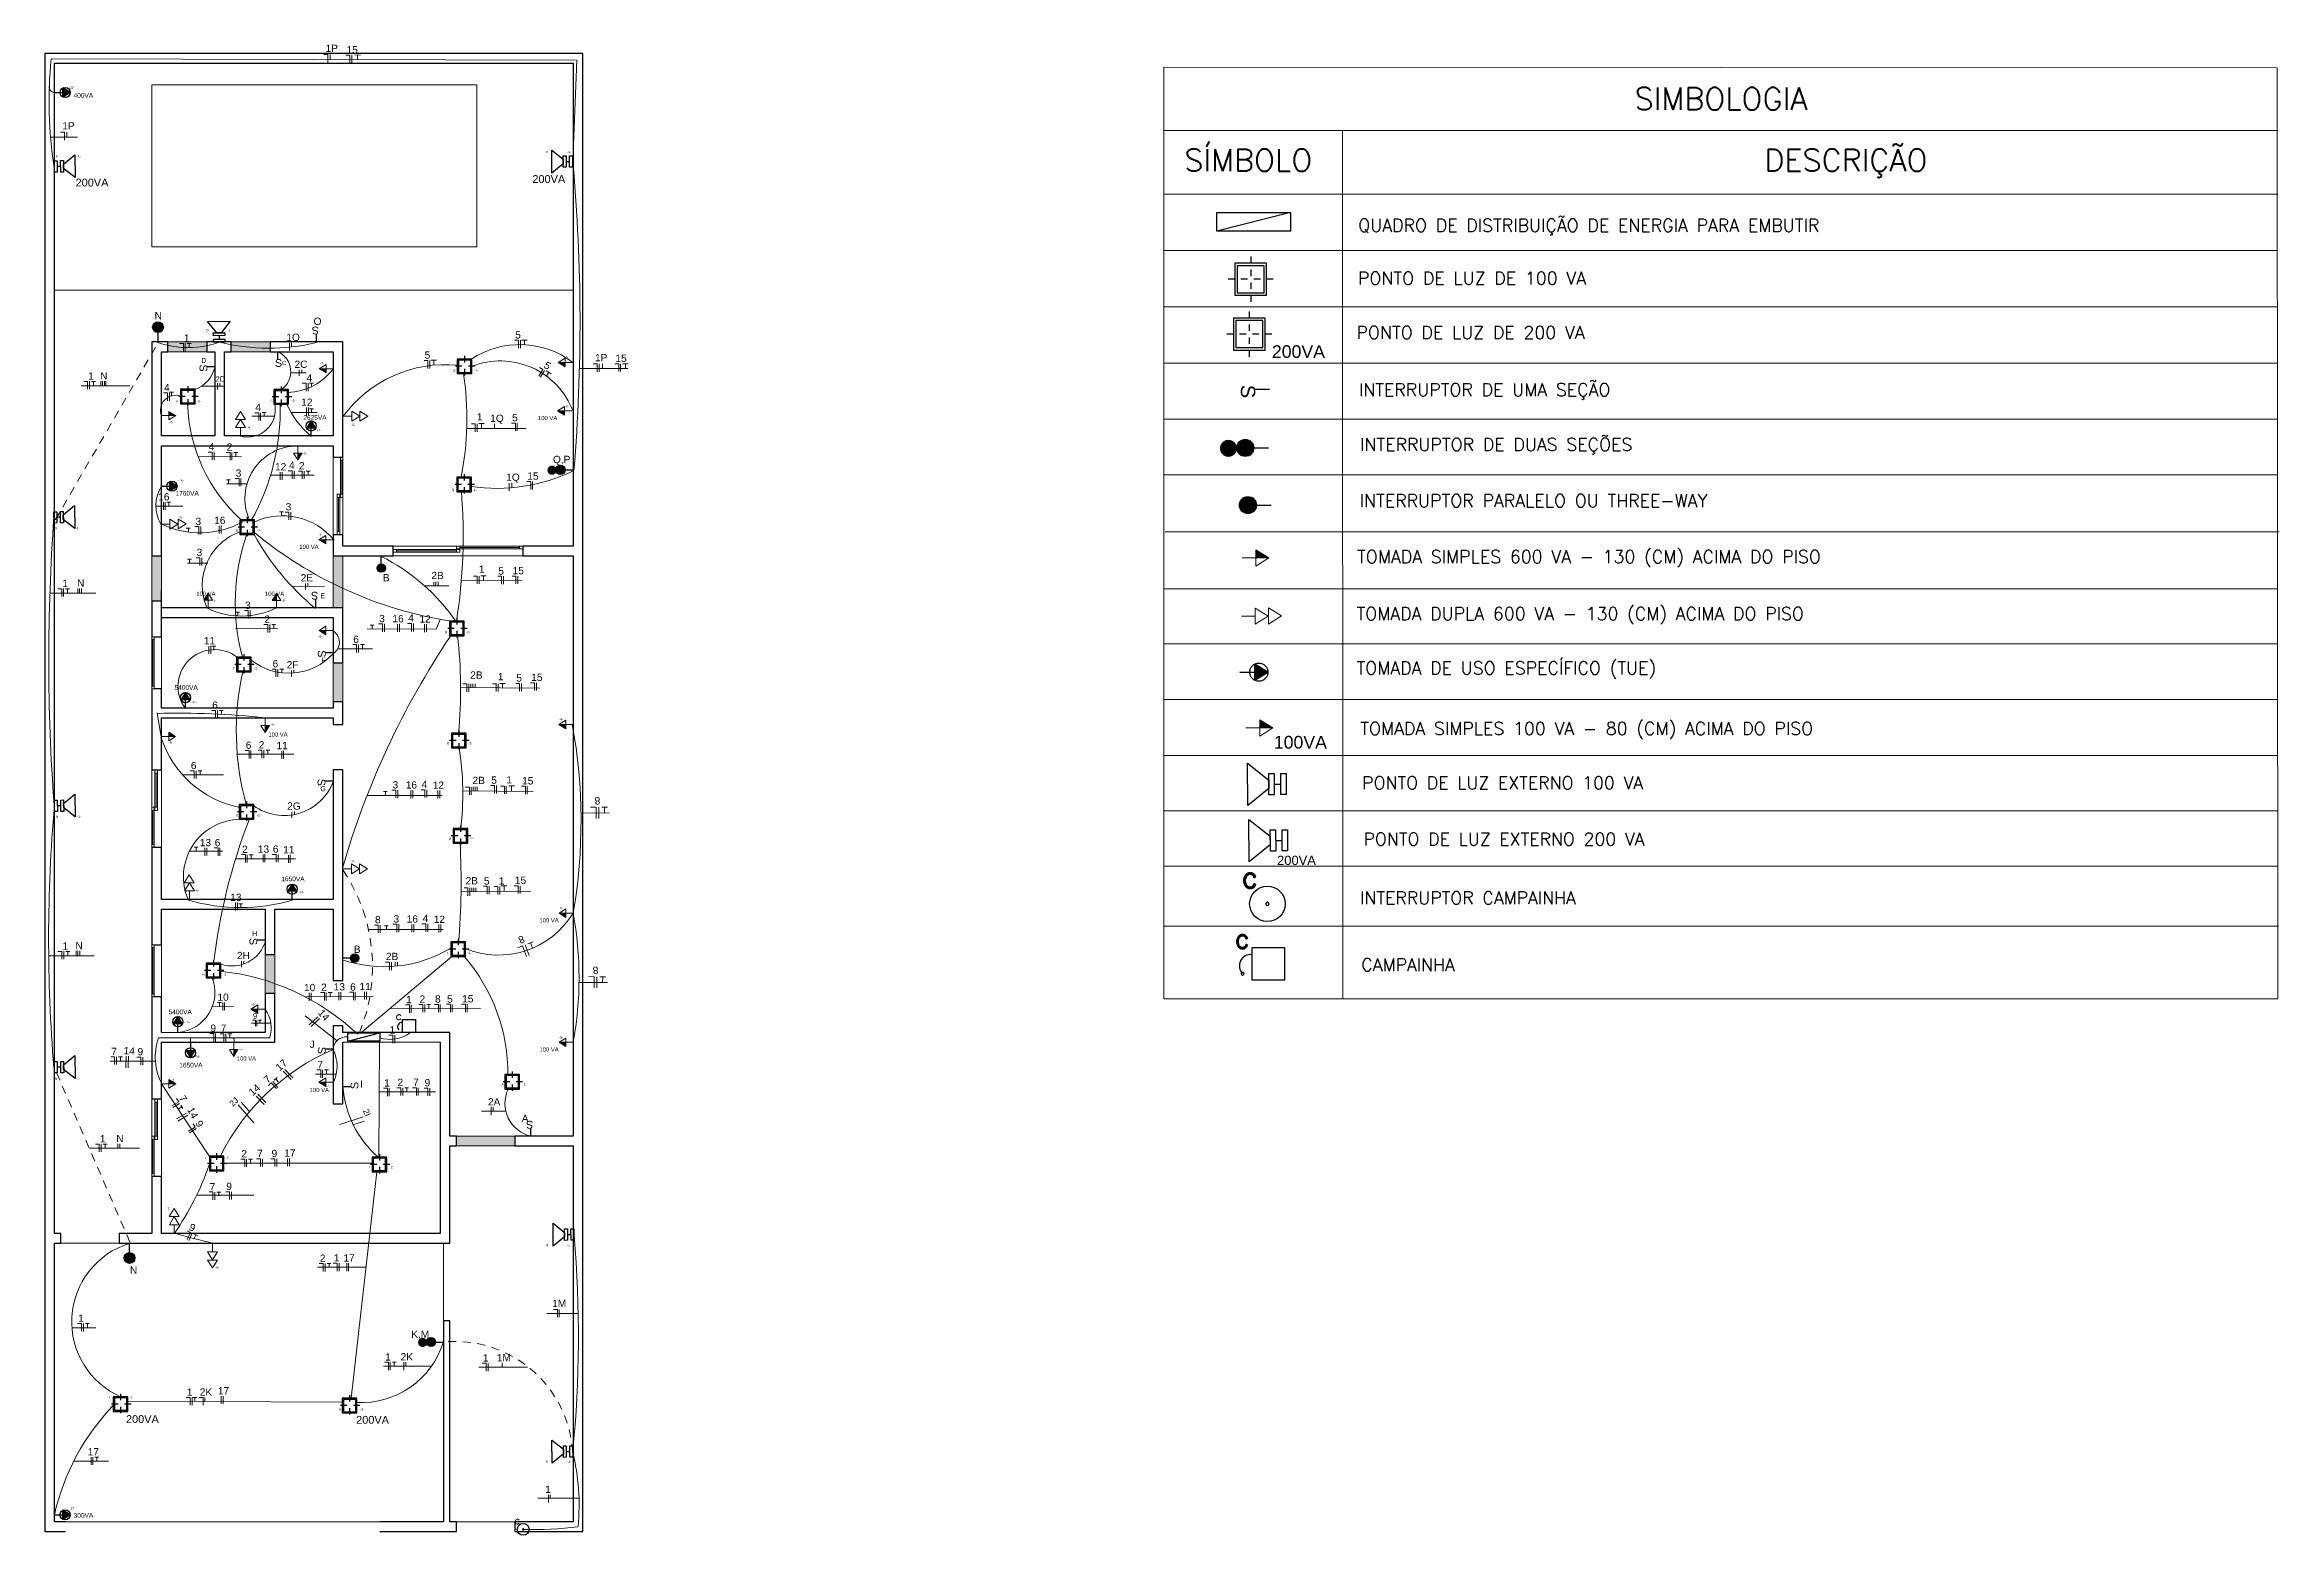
# Model space of a CAD drawing. Header units: millimetres. Extents: x 2802.7 to 2837.2, y 1572.5 to 1595.5.
import ezdxf
from ezdxf.enums import TextEntityAlignment as Align

# ---------------------------------------------------------------- set-up
doc = ezdxf.new("R2010")
doc.units = ezdxf.units.MM
doc.linetypes.add('DASHDOT', pattern=[1, 0.5, -0.25, 0, -0.25])
doc.linetypes.add('DASHED', pattern=[1.905, 1.27, -0.635])
for name, color, linetype in [('05', 5, 'Continuous'), ('08', 8, 'Continuous'), ('EE-INTERRUPTOR', 2, 'Continuous'), ('ELETRICA', 2, 'Continuous'), ('ILUMINAÇÃO', 3, 'Continuous'), ('SIMBOLO', 2, 'Continuous')]:
    doc.layers.add(name, color=color, linetype=linetype)
for name, color, linetype, lineweight in [('A-AREA-IDEN', 2, 'Continuous', 9), ('A-DETL', 90, 'Continuous', 9), ('A-DETL-GENF', 92, 'Continuous', 9), ('A-DETL-THIN', 151, 'Continuous', 9), ('A-FLOR', 192, 'Continuous', 9), ('A-FLOR-PATT', 8, 'Continuous', 9), ('A-GLAZ', 151, 'Continuous', 9), ('A-WALL', 113, 'Continuous', 9), ('AL2', 2, 'Continuous', 20), ('AL3', 3, 'Continuous', 30), ('AR80', 2, 'Continuous', 20)]:
    doc.layers.add(name, color=color, linetype=linetype, lineweight=lineweight)
doc.styles.add('R140', font='simplex.shx', dxfattribs={"height": 3.5})
doc.styles.add('R80', font='simplex.shx', dxfattribs={"height": 2})
doc.styles.add('ROMAND', font='Romand', dxfattribs={"height": 0.3})
doc.styles.get("Standard").update_dxf_attribs({"font": 'arial.ttf'})

msp = doc.modelspace()

# ---------------------------------------------------------------- texts
at = {"layer": 'A-AREA-IDEN', "color": 7, "true_color": 0xffffff, "attachment_point": 1}
for s, insert, char_height in [('1P', (2807.046, 1595.496), 0.1117), ('15', (2807.37, 1595.474), 0.1127), ('-15-', (2803.084, 1594.853), 0.0355), ('1P', (2802.986, 1594.3), 0.1117), ('P', (2802.885, 1593.792), 0.0355), ('-1-', (2803.211, 1593.793), 0.0355), ('P', (2810.446, 1593.859), 0.0355), ('-1-', (2810.771, 1593.86), 0.0355), ('N', (2804.41, 1591.373), 0.112), ('O', (2806.861, 1591.287), 0.113), ('1', (2804.862, 1591.026), 0.112), ('O', (2805.204, 1591.111), 0.0355), ('-1-', (2805.53, 1591.112), 0.0355), ('1O', (2806.441, 1591.039), 0.1127), ('5', (2809.971, 1591.077), 0.113), ('D', (2805.13, 1590.664), 0.0763), ('C', (2806.372, 1590.619), 0.0658), ('2C', (2806.568, 1590.623), 0.1117), ('-4-', (2806.957, 1590.601), 0.0355), ('5', (2808.574, 1590.765), 0.113), ('-5-', (2810.742, 1590.696), 0.0355), ('1P', (2811.202, 1590.725), 0.1117), ('15', (2811.516, 1590.715), 0.1127), ('1', (2803.386, 1590.441), 0.112), ('\\pxql;N', (2803.569, 1590.444), 0.1117), ('4', (2804.556, 1590.264), 0.113), ('2D', (2805.348, 1590.381), 0.0844), ('4', (2806.753, 1590.411), 0.113), ('Q', (2809.011, 1590.49), 0.0355), ('-1-', (2809.337, 1590.491), 0.0355), ('D', (2804.738, 1590.013), 0.0355), ('-2-', (2805.064, 1590.014), 0.0355), ('4', (2805.963, 1589.96), 0.113), ('C', (2806.198, 1590.023), 0.0355), ('-2-', (2806.524, 1590.025), 0.0355), ('12', (2806.671, 1590.038), 0.1117), ('-5-', (2810.737, 1589.937), 0.0355), ('-4-', (2804.633, 1589.692), 0.0355), ('-4-', (2805.831, 1589.611), 0.0355), ('-12-', (2806.891, 1589.561), 0.0355), ('-5-', (2807.446, 1589.651), 0.0355), ('1', (2809.379, 1589.812), 0.112), ('1Q', (2809.586, 1589.79), 0.1117), ('5', (2809.923, 1589.8), 0.113), ('4', (2805.245, 1589.353), 0.113), ('2', (2805.522, 1589.346), 0.112), ('-3-', (2806.696, 1589.209), 0.0355), ('3', (2805.661, 1588.944), 0.112), ('12', (2806.267, 1589.042), 0.1117), ('4', (2806.482, 1589.063), 0.113), ('2', (2806.636, 1589.057), 0.112), ('1Q', (2809.833, 1588.881), 0.1117), ('15', (2810.158, 1588.899), 0.1127), ('Q,P', (2810.554, 1589.155), 0.1117), ('16', (2804.465, 1588.579), 0.1117), ('-16-', (2804.77, 1588.794), 0.0355), ('Q', (2808.992, 1588.647), 0.0355), ('-1-', (2809.318, 1588.648), 0.0355), ('-3-', (2804.78, 1588.219), 0.0355), ('3', (2805.041, 1588.2), 0.112), ('16', (2805.328, 1588.215), 0.1117), ('3', (2806.431, 1588.425), 0.112), ('N', (2802.867, 1588.056), 0.0355), ('-1-', (2803.193, 1588.057), 0.0355), ('E', (2805.668, 1588.016), 0.0355), ('-2-', (2805.993, 1588.018), 0.0355), ('-3-', (2806.937, 1587.955), 0.0355), ('3', (2805.058, 1587.721), 0.112), ('1', (2802.986, 1587.243), 0.112), ('\\pxql;N', (2803.214, 1587.248), 0.1117), ('2E', (2806.663, 1587.329), 0.1117), ('B', (2807.929, 1587.33), 0.112), ('2B', (2808.679, 1587.364), 0.1117), ('1', (2809.41, 1587.464), 0.112), ('5', (2809.71, 1587.436), 0.113), ('15', (2809.931, 1587.44), 0.1127), ('-3-', (2805.3, 1586.938), 0.0355), ('3', (2805.803, 1586.906), 0.112), ('-3-', (2806.37, 1586.945), 0.0355), ('E', (2806.966, 1587.034), 0.0784), ('2', (2806.104, 1586.691), 0.112), ('3', (2807.874, 1586.701), 0.112), ('16', (2808.077, 1586.699), 0.1117), ('4', (2808.321, 1586.709), 0.113), ('12', (2808.494, 1586.695), 0.1117), ('B', (2808.888, 1586.452), 0.0355), ('-2-', (2809.214, 1586.453), 0.0355), ('11', (2805.168, 1586.359), 0.1117), ('-6-', (2806.937, 1586.388), 0.0355), ('6', (2807.474, 1586.38), 0.112), ('F', (2805.62, 1585.891), 0.0355), ('-2-', (2805.946, 1585.892), 0.0355), ('6', (2806.23, 1586.004), 0.112), ('2F', (2806.447, 1585.987), 0.1117), ('F', (2806.981, 1586.043), 0.0784), ('2B', (2809.277, 1585.829), 0.1117), ('1', (2809.704, 1585.805), 0.112), ('5', (2809.988, 1585.785), 0.113), ('15', (2810.218, 1585.795), 0.1127), ('-11-', (2804.974, 1585.377), 0.0355), ('6', (2805.298, 1585.365), 0.112), ('-8-', (2810.654, 1585.108), 0.0355), ('-6-', (2804.628, 1584.749), 0.0355), ('6', (2805.815, 1584.747), 0.112), ('2', (2806.015, 1584.752), 0.112), ('-6-', (2806.205, 1585.028), 0.0355), ('11', (2806.289, 1584.741), 0.1117), ('B', (2808.923, 1584.739), 0.0355), ('-2-', (2809.249, 1584.74), 0.0355), ('6', (2804.969, 1584.434), 0.112), ('G', (2806.967, 1584.06), 0.0784), ('3', (2808.08, 1584.136), 0.112), ('16', (2808.283, 1584.134), 0.1117), ('4', (2808.528, 1584.144), 0.113), ('12', (2808.7, 1584.13), 0.1117), ('2B', (2809.313, 1584.204), 0.1117), ('5', (2809.601, 1584.209), 0.113), ('1', (2809.835, 1584.213), 0.112), ('15', (2810.077, 1584.198), 0.1127), ('2G', (2806.455, 1583.808), 0.1117), ('N', (2802.887, 1583.605), 0.0355), ('-1-', (2803.213, 1583.606), 0.0355), ('G', (2805.663, 1583.628), 0.0355), ('-2-', (2805.988, 1583.63), 0.0355), ('13', (2805.107, 1583.245), 0.1117), ('6', (2805.337, 1583.245), 0.112), ('2', (2805.759, 1583.141), 0.112), ('13', (2806.002, 1583.145), 0.1117), ('6', (2806.233, 1583.145), 0.112), ('11', (2806.393, 1583.135), 0.1117), ('B', (2808.948, 1583.266), 0.0355), ('-2-', (2809.273, 1583.267), 0.0355), ('-8-', (2807.442, 1582.919), 0.0355), ('2B', (2809.207, 1582.656), 0.1117), ('5', (2809.489, 1582.654), 0.113), ('1', (2809.718, 1582.654), 0.112), ('15', (2809.965, 1582.663), 0.1127), ('-6-', (2805.034, 1582.466), 0.0355), ('13', (2805.576, 1582.401), 0.1117), ('-13-', (2806.628, 1582.44), 0.0355), ('8', (2807.808, 1582.056), 0.113), ('3', (2808.095, 1582.068), 0.112), ('16', (2808.298, 1582.066), 0.1117), ('4', (2808.542, 1582.075), 0.113), ('12', (2808.715, 1582.062), 0.1117), ('-8-', (2810.649, 1582.201), 0.0355), ('1', (2802.988, 1581.649), 0.112), ('\\pxql;N', (2803.189, 1581.655), 0.1117), ('H', (2805.913, 1581.827), 0.0784), ('2H', (2805.679, 1581.503), 0.1117), ('B', (2807.482, 1581.599), 0.112), ('2B', (2807.978, 1581.489), 0.1117), ('B', (2808.908, 1581.503), 0.0355), ('-2-', (2809.234, 1581.505), 0.0355), ('H', (2805.144, 1581.172), 0.0355), ('-2-', (2805.47, 1581.173), 0.0355), ('10', (2806.714, 1581.009), 0.1117), ('2', (2806.977, 1581.014), 0.112), ('13', (2807.172, 1581.02), 0.1117), ('6', (2807.425, 1581.017), 0.112), ('11', (2807.569, 1581.025), 0.1117), ('10', (2805.379, 1580.86), 0.1117), ('-9-', (2805.904, 1580.708), 0.0355), ('1', (2808.288, 1580.823), 0.112), ('2', (2808.496, 1580.831), 0.112), ('8', (2808.735, 1580.833), 0.113), ('5', (2808.92, 1580.833), 0.113), ('15', (2809.152, 1580.837), 0.1127), ('-10-', (2804.863, 1580.439), 0.0355), ('9', (2805.27, 1580.382), 0.112), ('7', (2805.429, 1580.38), 0.112), ('9', (2805.926, 1580.555), 0.0847), ('1', (2808.033, 1580.354), 0.112), ('7', (2803.742, 1580.024), 0.112), ('9', (2804.146, 1580.02), 0.112), ('-14-', (2805.024, 1579.905), 0.0355), ('-7-', (2805.71, 1580.012), 0.0355), ('J', (2806.802, 1580.135), 0.112), ('-8-', (2810.648, 1580.2), 0.0355), ('N', (2802.871, 1579.564), 0.0355), ('-1-', (2803.197, 1579.566), 0.0355), ('-7-', (2804.668, 1579.543), 0.0355), ('7', (2806.92, 1579.82), 0.112), ('2', (2808.156, 1579.546), 0.112), ('7', (2808.396, 1579.548), 0.113), ('9', (2808.574, 1579.542), 0.113), ('-7-', (2807.053, 1579.452), 0.0355), ('I', (2807.58, 1579.518), 0.112), ('1', (2807.949, 1579.538), 0.112), ('2A', (2809.551, 1579.245), 0.1117), ('A', (2809.762, 1579.475), 0.0355), ('-2-', (2810.088, 1579.476), 0.0355), ('A', (2810.072, 1578.991), 0.112), ('1', (2803.565, 1578.676), 0.112), ('\\pxql;N', (2803.819, 1578.68), 0.1117), ('J', (2805.178, 1578.341), 0.0355), ('-2-', (2805.504, 1578.342), 0.0355), ('2', (2805.748, 1578.445), 0.112), ('7', (2805.992, 1578.45), 0.112), ('9', (2806.213, 1578.449), 0.112), ('17', (2806.409, 1578.456), 0.1117), ('I', (2807.71, 1578.2), 0.0355), ('-2-', (2808.035, 1578.201), 0.0355), ('7', (2805.258, 1577.937), 0.112), ('9', (2805.515, 1577.941), 0.112), ('-7-', (2804.591, 1577.558), 0.0355), ('2', (2806.958, 1576.835), 0.112), ('1', (2807.174, 1576.839), 0.112), ('17', (2807.322, 1576.838), 0.1117), ('M', (2810.44, 1576.995), 0.0355), ('-1-', (2810.765, 1576.996), 0.0355), ('N', (2804.03, 1576.65), 0.112), ('-9-', (2805.342, 1576.651), 0.0355), ('1M', (2810.542, 1576.136), 0.1117), ('1', (2803.231, 1575.909), 0.112), ('K,M', (2808.368, 1575.661), 0.1117), ('1', (2807.965, 1575.311), 0.112), ('2K', (2808.204, 1575.313), 0.1127), ('1', (2809.471, 1575.295), 0.112), ('1M', (2809.687, 1575.3), 0.1127), ('1', (2804.907, 1574.769), 0.112), ('2K', (2805.106, 1574.769), 0.1117), ('17', (2805.386, 1574.789), 0.1117), ('K', (2803.695, 1574.653), 0.0355), ('-2-', (2804.02, 1574.654), 0.0355), ('K', (2807.257, 1574.461), 0.0355), ('-2-', (2807.583, 1574.462), 0.0355), ('17', (2803.378, 1573.848), 0.1117), ('M', (2810.447, 1573.659), 0.0355), ('-1-', (2810.773, 1573.66), 0.0355), ('1', (2810.433, 1573.269), 0.112), ('-17-', (2803.095, 1572.936), 0.0355)]:
    msp.add_mtext(s, dxfattribs=dict(at, insert=insert, char_height=char_height))
at = {"layer": 'A-AREA-IDEN', "attachment_point": 1}
for s, width, gutter_width, heights, insert, char_height in [('400VA', 0.24604, 0.361, [0.0703], (2803.16, 1594.749), 0.0722), ('200VA', 0.28607, 0.604, [0], (2803.191, 1593.43), 0.1208), ('200VA', 0.28607, 0.604, [0], (2810.236, 1593.484), 0.1208), ('200VA', 0.46211, 0.976, [0], (2821.642, 1590.86), 0.1952), ('2625VA', 0.24604, 0.361, [0.0703], (2806.704, 1589.782), 0.0722), ('100 VA', 0.45131, 0.324, [0], (2810.323, 1589.77), 0.0648), ('1760VA', 0.24604, 0.361, [0.0703], (2804.733, 1588.612), 0.0722), ('100 VA', 0.45131, 0.324, [0], (2806.642, 1587.784), 0.0648), ('100 VA', 0.45131, 0.324, [0], (2805.053, 1587.06), 0.0648), ('100 VA', 0.45131, 0.324, [0], (2806.111, 1587.06), 0.0648), ('5400VA', 0.24604, 0.361, [0.0703], (2804.717, 1585.617), 0.0722), ('100 VA', 0.45131, 0.324, [0], (2806.165, 1584.889), 0.0648), ('100VA', 0.46211, 0.976, [0], (2821.672, 1584.834), 0.1952), ('200VA', 0.33815, 0.714, [0], (2821.722, 1582.986), 0.1428), ('1650VA', 0.24604, 0.361, [0.0703], (2806.364, 1582.665), 0.0722), ('100 VA', 0.45131, 0.324, [0], (2810.345, 1582.023), 0.0648), ('5400VA', 0.24604, 0.361, [0.0703], (2804.625, 1580.613), 0.0722), ('100 VA', 0.45131, 0.324, [0], (2805.677, 1579.89), 0.0648), ('100 VA', 0.45131, 0.324, [0], (2810.345, 1580.031), 0.0648), ('1650VA', 0.24604, 0.361, [0.0703], (2804.79, 1579.792), 0.0722), ('100 VA', 0.45131, 0.324, [0], (2806.802, 1579.405), 0.0648), ('200VA', 0.28607, 0.604, [0], (2803.968, 1574.356), 0.1208), ('200VA', 0.28607, 0.604, [0], (2807.518, 1574.345), 0.1208), ('300VA', 0.24604, 0.361, [0.0703], (2803.161, 1572.846), 0.0722)]:
    msp.add_mtext_dynamic_manual_height_columns(s, width=width, gutter_width=gutter_width, heights=heights, dxfattribs=dict(at, insert=insert, char_height=char_height))
at = {"layer": 'A-AREA-IDEN', "color": 7, "true_color": 0xffffff}
for s, insert, char_height, attachment_point, rotation in [('5', (2810.459, 1590.618), 0.113, 1, 329.27), ('8', (2811.287, 1583.778), 0.113, 1, 183.4294), ('8', (2810.132, 1581.659), 0.113, 1, 204.8033), ('8', (2811.258, 1581.163), 0.113, 1, 183.4294), ('14', (2807.005, 1580.631), 0.1117, 1, 311.2082), ('14', (2803.936, 1580.038), 0.1117, 1, 356.1856), ('7', (2806.079, 1579.55), 0.112, 1, 42.1152), ('17', (2806.263, 1579.742), 0.1117, 1, 41.2082), ('7', (2804.873, 1579.306), 0.112, 1, 301.2383), ('2J', (2805.601, 1579.223), 0.0899, 2, 44.4303), ('14', (2805.848, 1579.359), 0.1117, 1, 41.2082), ('14', (2805.006, 1579.123), 0.1117, 1, 298.4935), ('9', (2805.129, 1578.917), 0.112, 1, 301.2383), ('2I', (2807.704, 1579.091), 0.0927, 1, 294.1623), ('9', (2804.977, 1577.321), 0.112, 1, 334.7811)]:
    msp.add_mtext(s, dxfattribs=dict(at, insert=insert, char_height=char_height, attachment_point=attachment_point, rotation=rotation))
at = {"layer": 'AR80', "style": 'R140'}
msp.add_text('SIMBOLOGIA', height=0.3436, dxfattribs=at).set_placement((2828.568, 1594.662), align=Align.MIDDLE_CENTER)
at = {"layer": 'AR80'}
for s, height, style, p in [('SÍMBOLO', 0.3436, 'R140', (2820.291, 1593.543)), ('DESCRIÇÃO', 0.3436, 'R140', (2829.236, 1593.543)), ('PONTO DE LUZ EXTERNO 100 VA', 0.19555, 'R80', (2823.034, 1584.013)), ('PONTO DE LUZ EXTERNO 200 VA', 0.19555, 'R80', (2823.055, 1583.145)), ('INTERRUPTOR CAMPAINHA', 0.19555, 'R80', (2823.003, 1582.238)), ('CAMPAINHA', 0.1955, 'R80', (2823.022, 1581.207))]:
    msp.add_text(s, height=height, dxfattribs=dict(at, style=style)).set_placement(p)
at = {"layer": 'AR80', "char_height": 0.19637, "attachment_point": 4, "style": 'R80'}
for s, insert, width in [('QUADRO DE DISTRIBUIÇÃO DE ENERGIA PARA EMBUTIR', (2822.974, 1592.682), 8.71148), ('PONTO DE LUZ DE 100 VA', (2822.969, 1591.894), 14.33551), ('PONTO DE LUZ DE 200 VA', (2822.947, 1591.057), 14.33551), ('INTERRUPTOR DE UMA SEÇÃO', (2822.983, 1590.146), 14.33551), ('INTERRUPTOR DE DUAS SEÇÕES', (2823.002, 1589.301), 14.33551), ('INTERRUPTOR PARALELO OU THREE-WAY', (2822.997, 1588.463), 14.33551), ('TOMADA SIMPLES 600 VA - 130 (CM) ACIMA DO PISO', (2822.956, 1587.566), 14.33551), ('TOMADA DUPLA 600 VA - 130 (CM) ACIMA DO PISO', (2822.947, 1586.687), 14.33551), ('TOMADA DE USO ESPECÍFICO (TUE)', (2822.947, 1585.849), 14.33551), ('TOMADA SIMPLES 100 VA - 80 (CM) ACIMA DO PISO\\P ', (2823.005, 1584.752), 13.6812)]:
    msp.add_mtext(s, dxfattribs=dict(at, insert=insert, width=width))
at = {"layer": 'EE-INTERRUPTOR', "ltscale": 63}
for height, rotation, p in [(0.119, 180, (2806.945, 1591.148)), (0.119, 0, (2806.265, 1590.527)), (0.119, 270, (2805.103, 1590.564)), (0.221, 270, (2821.164, 1590.25)), (0.119, 180, (2806.934, 1587.057)), (0.119, 270, (2806.928, 1586.156)), (0.119, 270, (2806.923, 1584.173)), (0.119, 270, (2805.873, 1581.719)), (0.119, 270, (2806.928, 1580.039)), (0.119, 90, (2807.552, 1579.386)), (0.119, 180, (2810.249, 1578.896))]:
    msp.add_text('S', height=height, rotation=rotation, dxfattribs=at).set_placement(p)
at = {"layer": 'ELETRICA', "style": 'ROMAND'}
for height, p in [(0.343, (2821.167, 1582.487)), (0.315, (2821.061, 1581.555)), (0.123, (2808.127, 1580.453)), (0.114, (2809.959, 1572.676))]:
    msp.add_text('c', height=height, dxfattribs=at).set_placement(p)

# ---------------------------------------------------------------- blocks, each defined once
blk = doc.blocks.new('Janela de correr - 2 Painéis - _120x100_MultiNucleo-524294-00-Térreo')
at = {"layer": 'A-GLAZ', "lineweight": 18}
for p, q in [((-0.6, 0.075), (-0.55, 0.075)), ((-0.55, 0.035), (-0.6, 0.035)), ((-0.55, 0.075), (-0.55, 0.035)), ((-0.025, 0.055), (-0.55, 0.055)), ((-0.55, 0.055), (-0.025, 0.055)), ((-0.025, 0.075), (0.025, 0.075)), ((-0.025, 0.035), (-0.025, 0.075)), ((0.025, 0.035), (-0.025, 0.035)), ((-0.025, 0.025), (0.025, 0.025)), ((-0.025, -0.015), (-0.025, 0.025)), ((0.025, 0.075), (0.025, 0.035)), ((0.025, 0.025), (0.025, -0.015)), ((0.025, 0.005), (0.55, 0.005)), ((0.55, 0.005), (0.025, 0.005)), ((0.55, 0.025), (0.6, 0.025)), ((0.55, -0.015), (0.55, 0.025)), ((0.025, -0.015), (-0.025, -0.015)), ((0.6, -0.015), (0.55, -0.015))]:
    blk.add_line(p, q, dxfattribs=at)
at = {"layer": 'A-GLAZ'}
for p, q in [((-0.55, 0.075), (-0.025, 0.075)), ((-0.025, 0.035), (-0.55, 0.035)), ((0.025, 0.025), (0.55, 0.025)), ((0.55, -0.015), (0.025, -0.015))]:
    blk.add_line(p, q, dxfattribs=at)
blk = doc.blocks.new('Janela de correr - 2 Painéis - _200x100_MultiNucleo-384144-00-Térreo')
at = {"layer": 'A-GLAZ', "lineweight": 18}
for p, q in [((0.025, 0.015), (-0.025, 0.015)), ((-0.025, 0.015), (-0.025, -0.025)), ((0.025, -0.025), (0.025, 0.015)), ((0.95, 0.015), (0.95, -0.025)), ((1, 0.015), (0.95, 0.015)), ((-0.95, -0.035), (-1, -0.035)), ((-1, -0.075), (-0.95, -0.075)), ((-0.95, -0.075), (-0.95, -0.035)), ((-0.025, -0.055), (-0.95, -0.055)), ((-0.95, -0.055), (-0.025, -0.055)), ((-0.025, -0.025), (0.025, -0.025)), ((-0.025, -0.035), (-0.025, -0.075)), ((0.025, -0.035), (-0.025, -0.035)), ((-0.025, -0.075), (0.025, -0.075)), ((0.025, -0.005), (0.95, -0.005)), ((0.95, -0.005), (0.025, -0.005)), ((0.025, -0.075), (0.025, -0.035)), ((0.95, -0.025), (1, -0.025))]:
    blk.add_line(p, q, dxfattribs=at)
at = {"layer": 'A-GLAZ'}
for p, q in [((0.95, 0.015), (0.025, 0.015)), ((-0.025, -0.035), (-0.95, -0.035)), ((-0.95, -0.075), (-0.025, -0.075)), ((0.025, -0.025), (0.95, -0.025))]:
    blk.add_line(p, q, dxfattribs=at)
blk = doc.blocks.new('Janela Maxim-ar - Painel 1 - _80x60_MultiNucleo-575731-00-Térreo')
at = {"layer": 'A-GLAZ', "lineweight": 18}
for p, q in [((-0.4, 0.075), (-0.36, 0.075)), ((-0.4, 0.035), (-0.4, 0.075)), ((-0.36, 0.035), (-0.4, 0.035)), ((-0.36, 0.075), (-0.36, 0.035)), ((-0.36, 0.055), (0.36, 0.055)), ((0.36, 0.075), (0.4, 0.075)), ((0.36, 0.035), (0.36, 0.075)), ((0.4, 0.035), (0.36, 0.035)), ((0.4, 0.075), (0.4, 0.035))]:
    blk.add_line(p, q, dxfattribs=at)
at = {"layer": 'A-GLAZ'}
for p, q in [((-0.36, 0.075), (0.36, 0.075)), ((0.36, 0.035), (-0.36, 0.035))]:
    blk.add_line(p, q, dxfattribs=at)
blk = doc.blocks.new('Janela Maxim-ar - Painel 1 - _80x60_MultiNucleo-575926-00-Térreo')
at = {"layer": 'A-GLAZ', "lineweight": 18}
for p, q in [((-0.4, -0.035), (-0.4, -0.075)), ((-0.36, -0.035), (-0.4, -0.035)), ((-0.4, -0.075), (-0.36, -0.075)), ((-0.36, -0.075), (-0.36, -0.035)), ((-0.36, -0.055), (0.36, -0.055)), ((0.4, -0.035), (0.36, -0.035)), ((0.36, -0.035), (0.36, -0.075)), ((0.36, -0.075), (0.4, -0.075)), ((0.4, -0.075), (0.4, -0.035))]:
    blk.add_line(p, q, dxfattribs=at)
at = {"layer": 'A-GLAZ'}
for p, q in [((0.36, -0.035), (-0.36, -0.035)), ((-0.36, -0.075), (0.36, -0.075))]:
    blk.add_line(p, q, dxfattribs=at)
blk = doc.blocks.new('A$C2d1ab4d6')
for points in [[(27.3, 157.9), (27.3, 27.3), (157.9, 27.3), (157.9, 157.9)], [(37.3, 147.9), (37.3, 37.3), (147.9, 37.3), (147.9, 147.9)]]:
    blk.add_lwpolyline(points, close=True)
at = {"layer": '08', "linetype": 'DASHDOT'}
for p, q in [((92.6, 185.3), (92.6, 0)), ((185.3, 92.6), (0, 92.6))]:
    blk.add_line(p, q, dxfattribs=at)
blk = doc.blocks.new('poste bicicross 1')
at = {"layer": 'ILUMINAÇÃO'}
blk.add_line((-0.06, 1.76), (-0.06, 1.45), dxfattribs=at)
for points in [[(-0.26, 2.01), (-1.06, 3.01), (0.94, 3.01), (0.14, 2.01)], [(-0.56, 2.01), (0.44, 2.01), (0.44, 1.76), (-0.56, 1.76)], [(-0.55, 1.45), (0.44, 1.45), (0.44, 1.2), (-0.55, 1.2)]]:
    blk.add_lwpolyline(points, close=True, dxfattribs=at)
blk = doc.blocks.new('A$C5A796328')
at = {"ltscale": 50}
h = blk.add_hatch(color=2, dxfattribs=at)
h.dxf.hatch_style = 1
h.paths.add_polyline_path([(15.6, 18.2), (15.6, 9.1), (30.2, 9.1)])
at = {"color": 2, "ltscale": 63}
for p, q in [((0, 9.1), (15.6, 9.1)), ((15.6, 0), (15.6, 18.2)), ((15.6, 18.2), (30.2, 9.1)), ((30.2, 9.1), (15.6, 0)), ((30.2, 9.1), (15.6, 9.1))]:
    blk.add_line(p, q, dxfattribs=at)
blk = doc.blocks.new('A$C51054501')
at = {"layer": 'AL3', "ltscale": 2}
h = blk.add_hatch(color=2, dxfattribs=at)
h.dxf.hatch_style = 1
h.paths.add_polyline_path([(21.9, 7), (11.7, 13.5), (11.7, 0.8)])
at = {"layer": 'AL3', "color": 2, "ltscale": 2}
for p, q in [((21.9, 7), (11.7, 13.5)), ((11.7, 0.8), (21.9, 7))]:
    blk.add_line(p, q, dxfattribs=at)
at = {"layer": 'SIMBOLO', "color": 2, "ltscale": 63}
for p, q in [((0, 7), (10, 7)), ((8.4, 7), (11.7, 7)), ((11.7, 0.8), (11.7, 13.5))]:
    blk.add_line(p, q, dxfattribs=at)
at = {"layer": 'SIMBOLO', "color": 1}
blk.add_circle((14.8, 7.1), 7.11, dxfattribs=at)

# ---------------------------------------------------------------- hatches: boundary and pattern name
at = {"true_color": 0x000000}
h = msp.add_hatch(color=18, dxfattribs=at)
h.dxf.hatch_style = 1
h.paths.add_polyline_path([(2804.545, 1591.138, 1), (2804.38, 1591.138, 1)])
h = msp.add_hatch(color=2)
h.dxf.hatch_style = 1
h.paths.add_polyline_path([(2820.84, 1589.27, 1), (2821.103, 1589.27, 1)])
h = msp.add_hatch(color=2)
h.dxf.hatch_style = 1
h.paths.add_polyline_path([(2821.099, 1589.276, 1), (2821.363, 1589.276, 1)])
h = msp.add_hatch(color=2)
h.dxf.hatch_style = 1
h.paths.add_polyline_path([(2810.468, 1588.933, 1), (2810.611, 1588.933, 1)])
h = msp.add_hatch(color=2)
h.dxf.hatch_style = 1
h.paths.add_polyline_path([(2810.597, 1588.937, 1), (2810.74, 1588.937, 1)])
h = msp.add_hatch(color=18, dxfattribs=at)
h.dxf.hatch_style = 1
h.paths.add_polyline_path([(2821.14, 1588.395, 1), (2821.404, 1588.395, 1)])
h = msp.add_hatch(color=18, dxfattribs=at)
h.dxf.hatch_style = 1
h.paths.add_polyline_path([(2807.841, 1587.423, 1), (2807.971, 1587.423, 1)])
h = msp.add_hatch(color=18, dxfattribs=at)
h.dxf.hatch_style = 1
h.paths.add_polyline_path([(2807.559, 1581.406, 1), (2807.429, 1581.406, 1)])
h = msp.add_hatch(color=18, dxfattribs=at)
h.dxf.hatch_style = 1
h.paths.add_polyline_path([(2803.942, 1576.781, 1), (2804.107, 1576.781, 1)])
h = msp.add_hatch(color=2)
h.dxf.hatch_style = 1
h.paths.add_polyline_path([(2808.473, 1575.478, 1), (2808.615, 1575.478, 1)])
h = msp.add_hatch(color=2)
h.dxf.hatch_style = 1
h.paths.add_polyline_path([(2808.6, 1575.485, 1), (2808.743, 1575.485, 1)])
at = {"layer": 'A-FLOR-PATT'}
h = msp.add_hatch(dxfattribs=at)
h.set_pattern_fill('FP_6', color=256, style=0, pattern_type=2)
h.set_pattern_definition([(0, (2764.25022, 1584.46587), (0.406, 0.102), [0.034, -0.271, 0.034, -0.271, -1.626]), (0, (2764.25022, 1584.46587), (0.406, 0.102), [-0.61, 0.034, -0.576, 0.034, -0.271, -0.711]), (0, (2764.25022, 1584.46587), (0.406, 0.102), [-1.524, 0.034, -0.17, 0.034, -0.474]), (120, (2764.40222, 1584.51687), (-0.2913346, 0.30060631), [0.034, -0.271, 0.034, -0.271, -1.626]), (120, (2764.40222, 1584.51687), (-0.2913346, 0.30060631), [-0.61, 0.034, -0.576, 0.034, -0.271, -0.711]), (120, (2764.40222, 1584.51687), (-0.2913346, 0.30060631), [-1.524, 0.034, -0.17, 0.034, -0.474]), (240, (2764.45322, 1584.71987), (-0.1146654, -0.40260631), [0.034, -0.271, 0.034, -0.271, -1.626]), (240, (2764.45322, 1584.71987), (-0.1146654, -0.40260631), [-0.61, 0.034, -0.576, 0.034, -0.271, -0.711]), (240, (2764.45322, 1584.71987), (-0.1146654, -0.40260631), [-1.524, 0.034, -0.17, 0.034, -0.474])])
h.paths.add_polyline_path([(2809.965, 1578.511), (2809.965, 1578.661), (2809.065, 1578.661), (2809.065, 1578.511)], flags=0)
h.paths.add_polyline_path([(2806.115, 1580.861), (2806.265, 1580.861), (2806.265, 1581.461), (2806.115, 1581.461), (2806.115, 1581.421)], flags=0)
h.paths.add_polyline_path([(2807.165, 1585.361), (2807.315, 1585.361), (2807.315, 1585.961), (2807.165, 1585.961), (2807.165, 1585.939)], flags=0)
h.paths.add_polyline_path([(2807.165, 1586.811), (2807.315, 1586.811), (2807.315, 1587.611), (2807.165, 1587.611), (2807.165, 1586.843)], flags=0)
h.paths.add_polyline_path([(2804.515, 1586.911), (2804.515, 1587.611), (2804.365, 1587.611), (2804.365, 1586.911)], flags=0)
h.paths.add_polyline_path([(2805.59, 1590.761), (2806.19, 1590.762), (2806.19, 1590.911), (2805.59, 1590.911)], flags=0)
h.paths.add_polyline_path([(2804.615, 1590.761), (2805.215, 1590.761), (2805.215, 1590.911), (2804.615, 1590.911)], flags=0)

# ---------------------------------------------------------------- linework, layer by layer
at = {"color": 2}
for p, q in [((2804.462, 1591.138), (2804.462, 1590.911)), ((2821.231, 1589.276), (2821.592, 1589.276)), ((2810.669, 1588.937), (2810.865, 1588.937)), ((2821.272, 1588.395), (2821.633, 1588.395)), ((2807.906, 1587.423), (2807.906, 1587.601)), ((2807.494, 1581.406), (2807.316, 1581.406)), ((2804.024, 1576.781), (2804.024, 1577.011)), ((2808.672, 1575.485), (2808.864, 1575.485))]:
    msp.add_line(p, q, dxfattribs=at)
at = {"color": 1, "elevation": 0}
msp.add_lwpolyline([(2821.928, 1592.91), (2821.928, 1592.622), (2820.793, 1592.622), (2820.793, 1592.91)], close=True, dxfattribs=at)
msp.add_lwpolyline([(2821.928, 1592.91), (2820.793, 1592.622)], dxfattribs=at)
at = {"color": 1}
msp.add_lwpolyline([(2807.389, 1580.128), (2807.389, 1580.253), (2807.881, 1580.253), (2807.881, 1580.128)], close=True, dxfattribs=at)
msp.add_lwpolyline([(2807.389, 1580.128), (2807.881, 1580.253)], dxfattribs=at)
at = {"color": 2}
for centre, radius in [((2804.462, 1591.138), 0.0825), ((2821.231, 1589.276), 0.132), ((2810.669, 1588.937), 0.0714), ((2821.272, 1588.395), 0.132), ((2807.906, 1587.423), 0.0651), ((2807.494, 1581.406), 0.0651), ((2804.024, 1576.781), 0.0825), ((2808.672, 1575.485), 0.0714)]:
    msp.add_circle(centre, radius, dxfattribs=at)
at = {"layer": 'A-AREA-IDEN', "color": 7, "true_color": 0xffffff}
for p, q in [((2807.02, 1595.343), (2807.08, 1595.343)), ((2807.08, 1595.343), (2807.08, 1595.223)), ((2807.115, 1595.343), (2807.115, 1595.267)), ((2807.36, 1595.334), (2807.421, 1595.334)), ((2807.421, 1595.334), (2807.421, 1595.213)), ((2807.451, 1595.334), (2807.451, 1595.213)), ((2807.497, 1595.338), (2807.583, 1595.337)), ((2807.541, 1595.338), (2807.54, 1595.263)), ((2802.806, 1594.069), (2803.221, 1594.07)), ((2802.96, 1594.147), (2803.021, 1594.147)), ((2803.021, 1594.147), (2803.021, 1594.026)), ((2803.055, 1594.146), (2803.055, 1594.071)), ((2809.962, 1590.937), (2810.023, 1590.937)), ((2810.023, 1590.937), (2810.023, 1590.815)), ((2810.052, 1590.937), (2810.052, 1590.815)), ((2810.069, 1590.94), (2810.156, 1590.939)), ((2810.113, 1590.939), (2810.113, 1590.864)), ((2804.792, 1590.887), (2804.853, 1590.887)), ((2804.853, 1590.887), (2804.853, 1590.766)), ((2804.882, 1590.89), (2804.882, 1590.769)), ((2804.913, 1590.887), (2804.973, 1590.887)), ((2804.944, 1590.887), (2804.944, 1590.826)), ((2806.492, 1590.899), (2806.492, 1590.777)), ((2806.522, 1590.899), (2806.522, 1590.838)), ((2808.565, 1590.626), (2808.626, 1590.626)), ((2808.626, 1590.626), (2808.626, 1590.504)), ((2808.655, 1590.625), (2808.655, 1590.504)), ((2808.672, 1590.629), (2808.758, 1590.628)), ((2808.716, 1590.628), (2808.715, 1590.553)), ((2811.176, 1590.572), (2811.237, 1590.572)), ((2811.237, 1590.572), (2811.237, 1590.452)), ((2811.266, 1590.572), (2811.266, 1590.451)), ((2811.316, 1590.573), (2811.316, 1590.498)), ((2811.507, 1590.575), (2811.568, 1590.575)), ((2811.568, 1590.575), (2811.568, 1590.453)), ((2811.597, 1590.575), (2811.597, 1590.453)), ((2811.626, 1590.574), (2811.713, 1590.574)), ((2811.671, 1590.574), (2811.67, 1590.499)), ((2803.278, 1590.233), (2804.03, 1590.233)), ((2803.317, 1590.303), (2803.377, 1590.303)), ((2803.377, 1590.303), (2803.377, 1590.182)), ((2803.406, 1590.305), (2803.406, 1590.185)), ((2803.438, 1590.303), (2803.498, 1590.303)), ((2803.468, 1590.302), (2803.468, 1590.242)), ((2803.58, 1590.307), (2803.58, 1590.239)), ((2803.607, 1590.306), (2803.607, 1590.238)), ((2803.636, 1590.306), (2803.636, 1590.239)), ((2803.66, 1590.304), (2803.66, 1590.237)), ((2805.136, 1590.229), (2805.48, 1590.231)), ((2805.38, 1590.273), (2805.38, 1590.18)), ((2805.417, 1590.276), (2805.417, 1590.231)), ((2806.506, 1590.435), (2806.745, 1590.435)), ((2806.641, 1590.479), (2806.641, 1590.387)), ((2806.678, 1590.482), (2806.678, 1590.438)), ((2806.687, 1590.274), (2806.748, 1590.274)), ((2806.748, 1590.274), (2806.748, 1590.153)), ((2806.777, 1590.274), (2806.777, 1590.152)), ((2806.799, 1590.277), (2806.86, 1590.277)), ((2806.83, 1590.277), (2806.83, 1590.216)), ((2810.396, 1590.488), (2810.334, 1590.383)), ((2810.344, 1590.519), (2810.396, 1590.488)), ((2810.421, 1590.473), (2810.359, 1590.368)), ((2810.488, 1590.443), (2810.45, 1590.378)), ((2810.451, 1590.466), (2810.525, 1590.421)), ((2810.962, 1590.503), (2811.711, 1590.501)), ((2804.547, 1590.124), (2804.608, 1590.124)), ((2804.608, 1590.124), (2804.608, 1590.002)), ((2804.637, 1590.124), (2804.637, 1590.002)), ((2804.64, 1590.137), (2804.701, 1590.137)), ((2804.671, 1590.137), (2804.671, 1590.076)), ((2806.752, 1589.899), (2806.752, 1589.778)), ((2806.781, 1589.901), (2806.781, 1589.78)), ((2806.8, 1589.88), (2806.86, 1589.88)), ((2806.831, 1589.88), (2806.831, 1589.819)), ((2806.263, 1589.765), (2805.911, 1589.765)), ((2805.954, 1589.82), (2806.015, 1589.82)), ((2806.015, 1589.82), (2806.015, 1589.698)), ((2806.044, 1589.82), (2806.044, 1589.698)), ((2806.067, 1589.822), (2806.127, 1589.822)), ((2806.098, 1589.822), (2806.098, 1589.762)), ((2806.516, 1589.821), (2806.916, 1589.821)), ((2809.23, 1589.576), (2810.133, 1589.576)), ((2809.296, 1589.647), (2809.356, 1589.647)), ((2809.356, 1589.647), (2809.356, 1589.526)), ((2809.385, 1589.647), (2809.385, 1589.526)), ((2809.409, 1589.652), (2809.495, 1589.652)), ((2809.453, 1589.652), (2809.453, 1589.577)), ((2809.654, 1589.646), (2809.654, 1589.57)), ((2809.914, 1589.66), (2809.975, 1589.66)), ((2809.975, 1589.66), (2809.975, 1589.538)), ((2810.004, 1589.66), (2810.004, 1589.538)), ((2805.236, 1589.213), (2805.297, 1589.213)), ((2805.297, 1589.213), (2805.297, 1589.092)), ((2805.327, 1589.213), (2805.327, 1589.092)), ((2805.513, 1589.208), (2805.574, 1589.208)), ((2805.574, 1589.208), (2805.574, 1589.087)), ((2805.603, 1589.208), (2805.603, 1589.087)), ((2805.634, 1589.208), (2805.694, 1589.208)), ((2805.665, 1589.208), (2805.665, 1589.147)), ((2805.078, 1589.148), (2805.752, 1589.14)), ((2806.192, 1588.858), (2806.869, 1588.858)), ((2806.347, 1588.903), (2806.347, 1588.782)), ((2806.377, 1588.905), (2806.377, 1588.784)), ((2806.472, 1588.923), (2806.533, 1588.923)), ((2806.533, 1588.923), (2806.533, 1588.802)), ((2806.563, 1588.923), (2806.563, 1588.801)), ((2806.627, 1588.918), (2806.687, 1588.918)), ((2806.687, 1588.918), (2806.687, 1588.798)), ((2806.716, 1588.918), (2806.716, 1588.798)), ((2806.748, 1588.918), (2806.808, 1588.918)), ((2806.778, 1588.918), (2806.778, 1588.858)), ((2805.52, 1588.782), (2805.58, 1588.782)), ((2805.835, 1588.724), (2805.52, 1588.724)), ((2805.551, 1588.782), (2805.551, 1588.722)), ((2805.652, 1588.805), (2805.713, 1588.805)), ((2805.713, 1588.805), (2805.713, 1588.684)), ((2805.742, 1588.805), (2805.742, 1588.684)), ((2809.88, 1588.734), (2809.88, 1588.613)), ((2809.918, 1588.738), (2809.918, 1588.662)), ((2810.149, 1588.759), (2810.21, 1588.759)), ((2810.21, 1588.759), (2810.21, 1588.637)), ((2810.24, 1588.759), (2810.24, 1588.637)), ((2804.431, 1588.38), (2804.847, 1588.38)), ((2804.546, 1588.44), (2804.546, 1588.319)), ((2804.575, 1588.442), (2804.575, 1588.321)), ((2804.596, 1588.438), (2804.656, 1588.438)), ((2804.627, 1588.438), (2804.627, 1588.378)), ((2806.338, 1588.292), (2806.398, 1588.292)), ((2806.369, 1588.292), (2806.369, 1588.232)), ((2806.422, 1588.287), (2806.482, 1588.287)), ((2806.482, 1588.287), (2806.482, 1588.166)), ((2806.511, 1588.287), (2806.511, 1588.166)), ((2804.899, 1588.039), (2804.96, 1588.039)), ((2804.93, 1588.039), (2804.93, 1587.979)), ((2805.032, 1588.062), (2805.092, 1588.062)), ((2805.092, 1588.062), (2805.092, 1587.941)), ((2805.121, 1588.062), (2805.121, 1587.941)), ((2805.408, 1588.076), (2805.408, 1587.955)), ((2805.438, 1588.078), (2805.438, 1587.957)), ((2804.916, 1587.56), (2804.977, 1587.56)), ((2805.231, 1587.501), (2804.916, 1587.501)), ((2804.947, 1587.56), (2804.947, 1587.499)), ((2805.049, 1587.582), (2805.109, 1587.582)), ((2805.109, 1587.582), (2805.109, 1587.462)), ((2805.138, 1587.582), (2805.138, 1587.462)), ((2806.53, 1587.142), (2807.028, 1587.138)), ((2806.736, 1587.185), (2806.736, 1587.093)), ((2806.773, 1587.188), (2806.773, 1587.144)), ((2808.571, 1587.15), (2808.95, 1587.147)), ((2808.714, 1587.208), (2808.714, 1587.147)), ((2808.746, 1587.209), (2808.746, 1587.149)), ((2808.783, 1587.209), (2808.783, 1587.149)), ((2809.135, 1587.232), (2810.078, 1587.224)), ((2809.327, 1587.299), (2809.387, 1587.299)), ((2809.387, 1587.299), (2809.387, 1587.179)), ((2809.416, 1587.299), (2809.416, 1587.179)), ((2809.44, 1587.305), (2809.526, 1587.304)), ((2809.484, 1587.304), (2809.484, 1587.229)), ((2809.701, 1587.296), (2809.762, 1587.296)), ((2809.762, 1587.296), (2809.762, 1587.174)), ((2809.791, 1587.296), (2809.791, 1587.174)), ((2809.922, 1587.3), (2809.983, 1587.3)), ((2809.983, 1587.3), (2809.983, 1587.179)), ((2810.012, 1587.3), (2810.012, 1587.178)), ((2802.805, 1587.037), (2803.503, 1587.037)), ((2802.917, 1587.105), (2802.977, 1587.105)), ((2802.977, 1587.105), (2802.977, 1586.984)), ((2803.006, 1587.107), (2803.006, 1586.987)), ((2803.037, 1587.104), (2803.098, 1587.104)), ((2803.068, 1587.104), (2803.068, 1587.044)), ((2803.225, 1587.11), (2803.225, 1587.043)), ((2803.253, 1587.109), (2803.253, 1587.042)), ((2803.282, 1587.109), (2803.282, 1587.043)), ((2805.66, 1586.492), (2806.309, 1586.486)), ((2805.661, 1586.745), (2805.721, 1586.745)), ((2805.692, 1586.745), (2805.692, 1586.685)), ((2805.794, 1586.768), (2805.854, 1586.768)), ((2805.854, 1586.768), (2805.854, 1586.647)), ((2805.883, 1586.768), (2805.883, 1586.647)), ((2806.095, 1586.552), (2806.156, 1586.552)), ((2806.156, 1586.552), (2806.156, 1586.431)), ((2806.185, 1586.552), (2806.185, 1586.431)), ((2806.216, 1586.552), (2806.276, 1586.552)), ((2806.247, 1586.552), (2806.247, 1586.491)), ((2808.751, 1586.482), (2807.689, 1586.484)), ((2807.732, 1586.54), (2807.793, 1586.54)), ((2807.763, 1586.54), (2807.763, 1586.479)), ((2807.865, 1586.562), (2807.925, 1586.562)), ((2807.925, 1586.562), (2807.925, 1586.442)), ((2807.954, 1586.562), (2807.954, 1586.442)), ((2808.157, 1586.56), (2808.157, 1586.44)), ((2808.187, 1586.562), (2808.187, 1586.442)), ((2808.312, 1586.569), (2808.373, 1586.569)), ((2808.373, 1586.569), (2808.373, 1586.447)), ((2808.403, 1586.569), (2808.403, 1586.447)), ((2808.574, 1586.557), (2808.574, 1586.436)), ((2808.603, 1586.559), (2808.603, 1586.438)), ((2808.812, 1586.632), (2808.751, 1586.482)), ((2805.248, 1586.22), (2805.248, 1586.099)), ((2805.278, 1586.222), (2805.278, 1586.101)), ((2805.294, 1586.217), (2805.354, 1586.217)), ((2805.325, 1586.217), (2805.325, 1586.156)), ((2807.235, 1586.176), (2807.773, 1586.176)), ((2807.465, 1586.242), (2807.526, 1586.242)), ((2807.526, 1586.242), (2807.526, 1586.121)), ((2807.555, 1586.242), (2807.555, 1586.121)), ((2807.585, 1586.242), (2807.646, 1586.242)), ((2807.616, 1586.242), (2807.616, 1586.182)), ((2806.221, 1585.866), (2806.282, 1585.866)), ((2806.282, 1585.866), (2806.282, 1585.745)), ((2806.311, 1585.866), (2806.311, 1585.745)), ((2806.341, 1585.866), (2806.402, 1585.866)), ((2806.372, 1585.866), (2806.372, 1585.805)), ((2806.52, 1585.844), (2806.52, 1585.751)), ((2806.557, 1585.846), (2806.557, 1585.802)), ((2809.127, 1585.579), (2810.349, 1585.572)), ((2809.166, 1585.636), (2809.227, 1585.636)), ((2809.227, 1585.636), (2809.227, 1585.516)), ((2809.256, 1585.636), (2809.256, 1585.515)), ((2809.286, 1585.637), (2809.286, 1585.576)), ((2809.316, 1585.636), (2809.316, 1585.575)), ((2809.354, 1585.637), (2809.354, 1585.577)), ((2809.62, 1585.64), (2809.68, 1585.64)), ((2809.68, 1585.64), (2809.68, 1585.519)), ((2809.709, 1585.64), (2809.709, 1585.519)), ((2809.733, 1585.645), (2809.819, 1585.645)), ((2809.777, 1585.645), (2809.777, 1585.57)), ((2809.979, 1585.645), (2810.04, 1585.645)), ((2810.04, 1585.645), (2810.04, 1585.523)), ((2810.07, 1585.645), (2810.07, 1585.523)), ((2810.209, 1585.655), (2810.27, 1585.655)), ((2810.27, 1585.655), (2810.27, 1585.534)), ((2810.299, 1585.655), (2810.299, 1585.533)), ((2805.289, 1585.226), (2805.349, 1585.226)), ((2805.349, 1585.226), (2805.349, 1585.105)), ((2805.378, 1585.226), (2805.378, 1585.105)), ((2805.409, 1585.226), (2805.469, 1585.226)), ((2805.44, 1585.226), (2805.44, 1585.166)), ((2805.682, 1584.55), (2806.555, 1584.553)), ((2805.806, 1584.609), (2805.867, 1584.609)), ((2805.867, 1584.609), (2805.867, 1584.488)), ((2805.896, 1584.609), (2805.896, 1584.488)), ((2806.006, 1584.613), (2806.066, 1584.613)), ((2806.066, 1584.613), (2806.066, 1584.493)), ((2806.095, 1584.613), (2806.095, 1584.493)), ((2806.126, 1584.613), (2806.187, 1584.613)), ((2806.157, 1584.613), (2806.157, 1584.553)), ((2806.37, 1584.602), (2806.37, 1584.482)), ((2806.399, 1584.604), (2806.399, 1584.484)), ((2804.828, 1584.234), (2805.472, 1584.234)), ((2804.96, 1584.296), (2805.02, 1584.296)), ((2805.02, 1584.296), (2805.02, 1584.175)), ((2805.049, 1584.296), (2805.049, 1584.175)), ((2805.08, 1584.296), (2805.14, 1584.296)), ((2805.111, 1584.296), (2805.111, 1584.235)), ((2809.204, 1584.045), (2809.264, 1584.045)), ((2809.264, 1584.045), (2809.264, 1583.924)), ((2809.293, 1584.045), (2809.293, 1583.924)), ((2809.322, 1584.048), (2809.322, 1583.987)), ((2809.354, 1584.049), (2809.354, 1583.989)), ((2809.383, 1584.047), (2809.383, 1583.986)), ((2809.592, 1584.069), (2809.653, 1584.069)), ((2809.653, 1584.069), (2809.653, 1583.948)), ((2809.682, 1584.069), (2809.682, 1583.947)), ((2809.743, 1584.06), (2809.804, 1584.06)), ((2809.804, 1584.06), (2809.804, 1583.94)), ((2809.833, 1584.06), (2809.833, 1583.94)), ((2809.871, 1584.064), (2809.958, 1584.063)), ((2809.916, 1584.064), (2809.915, 1583.977)), ((2810.068, 1584.058), (2810.129, 1584.058)), ((2810.129, 1584.058), (2810.129, 1583.936)), ((2810.158, 1584.058), (2810.158, 1583.936)), ((2807.694, 1583.914), (2808.845, 1583.917)), ((2807.939, 1583.975), (2807.999, 1583.975)), ((2807.97, 1583.974), (2807.97, 1583.914)), ((2808.071, 1583.997), (2808.132, 1583.997)), ((2808.132, 1583.997), (2808.132, 1583.877)), ((2808.161, 1583.997), (2808.161, 1583.876)), ((2808.363, 1583.995), (2808.363, 1583.874)), ((2808.393, 1583.997), (2808.393, 1583.876)), ((2808.519, 1584.004), (2808.58, 1584.004)), ((2808.58, 1584.004), (2808.58, 1583.882)), ((2808.609, 1584.003), (2808.609, 1583.882)), ((2808.78, 1583.991), (2808.78, 1583.871)), ((2808.81, 1583.993), (2808.81, 1583.873)), ((2809.162, 1583.986), (2810.247, 1583.977)), ((2811.134, 1583.735), (2811.221, 1583.734)), ((2811.221, 1583.734), (2811.219, 1583.562)), ((2811.262, 1583.734), (2811.261, 1583.561)), ((2811.306, 1583.733), (2811.393, 1583.733)), ((2811.351, 1583.733), (2811.35, 1583.647)), ((2806.528, 1583.665), (2806.528, 1583.572)), ((2806.565, 1583.668), (2806.565, 1583.623)), ((2810.986, 1583.644), (2811.424, 1583.646)), ((2804.94, 1583.056), (2805.46, 1583.057)), ((2805.018, 1583.12), (2805.078, 1583.12)), ((2805.049, 1583.12), (2805.049, 1583.059)), ((2805.187, 1583.106), (2805.187, 1582.985)), ((2805.217, 1583.108), (2805.217, 1582.987)), ((2805.328, 1583.106), (2805.389, 1583.106)), ((2805.389, 1583.106), (2805.389, 1582.986)), ((2805.418, 1583.106), (2805.418, 1582.985)), ((2805.75, 1583.003), (2805.81, 1583.003)), ((2805.81, 1583.003), (2805.81, 1582.882)), ((2805.839, 1583.002), (2805.839, 1582.882)), ((2805.87, 1583.002), (2805.931, 1583.002)), ((2805.901, 1583.002), (2805.901, 1582.942)), ((2806.083, 1583.006), (2806.083, 1582.885)), ((2806.112, 1583.008), (2806.112, 1582.887)), ((2806.224, 1583.006), (2806.284, 1583.006)), ((2806.284, 1583.006), (2806.284, 1582.885)), ((2806.313, 1583.006), (2806.313, 1582.885)), ((2806.474, 1582.996), (2806.474, 1582.876)), ((2806.503, 1582.998), (2806.503, 1582.878)), ((2805.656, 1582.939), (2806.581, 1582.938)), ((2809.136, 1582.431), (2810.214, 1582.439)), ((2809.183, 1582.49), (2809.243, 1582.49)), ((2809.243, 1582.49), (2809.243, 1582.369)), ((2809.272, 1582.49), (2809.272, 1582.369)), ((2809.301, 1582.492), (2809.301, 1582.432)), ((2809.334, 1582.493), (2809.334, 1582.433)), ((2809.362, 1582.49), (2809.362, 1582.43)), ((2809.48, 1582.514), (2809.541, 1582.514)), ((2809.541, 1582.514), (2809.541, 1582.392)), ((2809.571, 1582.514), (2809.571, 1582.392)), ((2809.645, 1582.509), (2809.706, 1582.509)), ((2809.706, 1582.509), (2809.706, 1582.388)), ((2809.735, 1582.509), (2809.735, 1582.388)), ((2809.757, 1582.521), (2809.843, 1582.52)), ((2809.801, 1582.52), (2809.8, 1582.434)), ((2809.956, 1582.523), (2810.016, 1582.523)), ((2810.016, 1582.523), (2810.016, 1582.401)), ((2810.046, 1582.523), (2810.046, 1582.401)), ((2805.657, 1582.263), (2805.657, 1582.142)), ((2805.686, 1582.265), (2805.686, 1582.144)), ((2805.707, 1582.244), (2805.767, 1582.244)), ((2805.738, 1582.244), (2805.738, 1582.184)), ((2807.708, 1581.846), (2808.859, 1581.849)), ((2807.799, 1581.916), (2807.86, 1581.916)), ((2807.86, 1581.916), (2807.86, 1581.795)), ((2807.889, 1581.916), (2807.889, 1581.794)), ((2807.953, 1581.906), (2808.014, 1581.906)), ((2807.984, 1581.906), (2807.984, 1581.846)), ((2808.086, 1581.929), (2808.146, 1581.929)), ((2808.146, 1581.929), (2808.146, 1581.808)), ((2808.175, 1581.929), (2808.175, 1581.808)), ((2808.378, 1581.927), (2808.378, 1581.806)), ((2808.408, 1581.929), (2808.408, 1581.808)), ((2808.533, 1581.936), (2808.594, 1581.936)), ((2808.594, 1581.936), (2808.594, 1581.814)), ((2808.624, 1581.935), (2808.624, 1581.814)), ((2808.795, 1581.923), (2808.795, 1581.803)), ((2808.825, 1581.925), (2808.825, 1581.805)), ((2810.125, 1581.609), (2810.186, 1581.448)), ((2810.166, 1581.625), (2810.247, 1581.656)), ((2810.208, 1581.64), (2810.238, 1581.56)), ((2802.779, 1581.444), (2803.477, 1581.444)), ((2802.919, 1581.51), (2802.979, 1581.51)), ((2802.979, 1581.51), (2802.979, 1581.39)), ((2803.008, 1581.513), (2803.008, 1581.392)), ((2803.039, 1581.51), (2803.1, 1581.51)), ((2803.07, 1581.51), (2803.07, 1581.45)), ((2803.199, 1581.518), (2803.199, 1581.45)), ((2803.227, 1581.517), (2803.227, 1581.449)), ((2803.256, 1581.517), (2803.256, 1581.45)), ((2805.752, 1581.36), (2805.752, 1581.267)), ((2805.788, 1581.362), (2805.788, 1581.318)), ((2807.973, 1581.343), (2808.033, 1581.343)), ((2808.033, 1581.343), (2808.033, 1581.223)), ((2808.062, 1581.343), (2808.062, 1581.223)), ((2808.122, 1581.344), (2808.122, 1581.284)), ((2808.155, 1581.345), (2808.155, 1581.285)), ((2810.005, 1581.563), (2810.086, 1581.594)), ((2810.086, 1581.594), (2810.147, 1581.433)), ((2810.956, 1581.03), (2811.394, 1581.032)), ((2811.105, 1581.121), (2811.191, 1581.12)), ((2811.191, 1581.12), (2811.19, 1580.947)), ((2811.232, 1581.12), (2811.231, 1580.947)), ((2811.277, 1581.119), (2811.363, 1581.118)), ((2811.321, 1581.119), (2811.32, 1581.032)), ((2805.298, 1580.654), (2805.625, 1580.662)), ((2805.379, 1580.721), (2805.44, 1580.721)), ((2805.41, 1580.721), (2805.41, 1580.66)), ((2805.46, 1580.721), (2805.46, 1580.6)), ((2805.489, 1580.723), (2805.489, 1580.602)), ((2806.728, 1580.811), (2807.78, 1580.814)), ((2806.795, 1580.871), (2806.795, 1580.75)), ((2806.824, 1580.872), (2806.824, 1580.752)), ((2806.968, 1580.876), (2807.028, 1580.876)), ((2807.028, 1580.876), (2807.028, 1580.755)), ((2807.057, 1580.876), (2807.057, 1580.755)), ((2807.088, 1580.876), (2807.148, 1580.876)), ((2807.119, 1580.876), (2807.119, 1580.815)), ((2807.253, 1580.881), (2807.253, 1580.76)), ((2807.282, 1580.883), (2807.282, 1580.762)), ((2807.416, 1580.879), (2807.476, 1580.879)), ((2807.476, 1580.879), (2807.476, 1580.758)), ((2807.505, 1580.879), (2807.505, 1580.758)), ((2807.649, 1580.886), (2807.649, 1580.766)), ((2807.679, 1580.888), (2807.679, 1580.768)), ((2808.038, 1580.624), (2809.434, 1580.628)), ((2808.279, 1580.684), (2808.34, 1580.684)), ((2808.34, 1580.684), (2808.34, 1580.564)), ((2808.369, 1580.684), (2808.369, 1580.563)), ((2808.487, 1580.692), (2808.547, 1580.692)), ((2808.547, 1580.692), (2808.547, 1580.572)), ((2808.576, 1580.692), (2808.576, 1580.571)), ((2808.607, 1580.692), (2808.667, 1580.692)), ((2808.638, 1580.692), (2808.638, 1580.632)), ((2808.726, 1580.693), (2808.787, 1580.693)), ((2808.787, 1580.693), (2808.787, 1580.571)), ((2808.816, 1580.693), (2808.816, 1580.571)), ((2808.911, 1580.694), (2808.971, 1580.694)), ((2808.971, 1580.694), (2808.971, 1580.572)), ((2809.001, 1580.693), (2809.001, 1580.572)), ((2809.143, 1580.697), (2809.204, 1580.697)), ((2809.204, 1580.697), (2809.204, 1580.575)), ((2809.233, 1580.697), (2809.233, 1580.575)), ((2805.261, 1580.243), (2805.322, 1580.243)), ((2805.322, 1580.243), (2805.322, 1580.122)), ((2805.351, 1580.243), (2805.351, 1580.122)), ((2805.42, 1580.241), (2805.48, 1580.241)), ((2805.48, 1580.241), (2805.48, 1580.121)), ((2805.509, 1580.241), (2805.509, 1580.121)), ((2805.54, 1580.241), (2805.601, 1580.241)), ((2805.571, 1580.241), (2805.571, 1580.181)), ((2806.203, 1580.403), (2805.904, 1580.403)), ((2805.919, 1580.45), (2805.965, 1580.45)), ((2805.965, 1580.45), (2805.965, 1580.358)), ((2805.987, 1580.45), (2805.987, 1580.358)), ((2806.01, 1580.45), (2806.056, 1580.45)), ((2806.034, 1580.45), (2806.034, 1580.404)), ((2807.224, 1580.13), (2806.734, 1580.514)), ((2806.925, 1580.503), (2806.796, 1580.38)), ((2806.953, 1580.476), (2806.824, 1580.354)), ((2803.733, 1579.886), (2803.793, 1579.886)), ((2803.793, 1579.886), (2803.793, 1579.765)), ((2803.822, 1579.886), (2803.822, 1579.765)), ((2803.853, 1579.886), (2803.914, 1579.886)), ((2803.884, 1579.886), (2803.884, 1579.825)), ((2803.97, 1579.892), (2803.965, 1579.714)), ((2804.009, 1579.892), (2804.004, 1579.715)), ((2808.024, 1580.216), (2808.084, 1580.216)), ((2808.084, 1580.216), (2808.084, 1580.095)), ((2808.113, 1580.216), (2808.113, 1580.095)), ((2804.419, 1579.818), (2803.726, 1579.818)), ((2804.137, 1579.881), (2804.197, 1579.881)), ((2804.197, 1579.881), (2804.197, 1579.76)), ((2804.226, 1579.881), (2804.226, 1579.76)), ((2806.254, 1579.522), (2806.299, 1579.563)), ((2806.277, 1579.543), (2806.318, 1579.498)), ((2806.391, 1579.663), (2806.514, 1579.534)), ((2806.418, 1579.691), (2806.54, 1579.562)), ((2807.209, 1579.618), (2806.893, 1579.618)), ((2806.911, 1579.681), (2806.971, 1579.681)), ((2806.971, 1579.681), (2806.971, 1579.561)), ((2807, 1579.681), (2807, 1579.56)), ((2807.031, 1579.681), (2807.091, 1579.681)), ((2807.062, 1579.681), (2807.062, 1579.621)), ((2804.749, 1579.242), (2804.781, 1579.191)), ((2805.976, 1579.279), (2806.099, 1579.151)), ((2806.003, 1579.307), (2806.125, 1579.178)), ((2806.165, 1579.442), (2806.21, 1579.482)), ((2806.21, 1579.482), (2806.29, 1579.393)), ((2806.231, 1579.501), (2806.312, 1579.412)), ((2807.875, 1579.346), (2808.74, 1579.346)), ((2807.94, 1579.399), (2808, 1579.399)), ((2808, 1579.399), (2808, 1579.279)), ((2808.029, 1579.399), (2808.029, 1579.278)), ((2808.147, 1579.407), (2808.208, 1579.407)), ((2808.208, 1579.407), (2808.208, 1579.287)), ((2808.237, 1579.407), (2808.237, 1579.286)), ((2808.268, 1579.407), (2808.328, 1579.407)), ((2808.299, 1579.407), (2808.299, 1579.347)), ((2808.387, 1579.408), (2808.448, 1579.408)), ((2808.448, 1579.408), (2808.448, 1579.286)), ((2808.477, 1579.408), (2808.477, 1579.286)), ((2808.565, 1579.402), (2808.626, 1579.402)), ((2808.626, 1579.402), (2808.626, 1579.281)), ((2808.656, 1579.402), (2808.656, 1579.281)), ((2804.781, 1579.191), (2804.678, 1579.128)), ((2804.796, 1579.166), (2804.692, 1579.103)), ((2804.9, 1579.016), (2804.747, 1578.925)), ((2804.921, 1578.984), (2804.768, 1578.893)), ((2804.828, 1579.113), (2804.776, 1579.081)), ((2804.812, 1579.139), (2804.843, 1579.088)), ((2805.006, 1578.853), (2805.037, 1578.801)), ((2805.698, 1579.142), (2805.938, 1578.865)), ((2805.747, 1579.184), (2805.867, 1579.046)), ((2807.625, 1578.956), (2807.265, 1578.839)), ((2807.645, 1578.893), (2807.465, 1578.834)), ((2809.823, 1579.044), (2809.452, 1579.044)), ((2809.603, 1579.106), (2809.603, 1578.986)), ((2809.632, 1579.106), (2809.632, 1579.046)), ((2803.496, 1578.537), (2803.556, 1578.537)), ((2803.556, 1578.537), (2803.556, 1578.417)), ((2803.585, 1578.54), (2803.585, 1578.419)), ((2803.616, 1578.537), (2803.677, 1578.537)), ((2803.647, 1578.537), (2803.647, 1578.477)), ((2803.845, 1578.541), (2803.845, 1578.474)), ((2803.874, 1578.541), (2803.874, 1578.475)), ((2805.037, 1578.801), (2804.934, 1578.739)), ((2805.052, 1578.776), (2804.949, 1578.714)), ((2803.408, 1578.475), (2804.178, 1578.475)), ((2805.739, 1578.307), (2805.799, 1578.307)), ((2805.799, 1578.307), (2805.799, 1578.186)), ((2805.828, 1578.307), (2805.828, 1578.186)), ((2805.859, 1578.307), (2805.919, 1578.307)), ((2805.89, 1578.306), (2805.89, 1578.246)), ((2805.983, 1578.311), (2806.043, 1578.311)), ((2806.043, 1578.311), (2806.043, 1578.19)), ((2806.072, 1578.311), (2806.072, 1578.19)), ((2806.204, 1578.311), (2806.265, 1578.311)), ((2806.265, 1578.311), (2806.265, 1578.19)), ((2806.294, 1578.31), (2806.294, 1578.19)), ((2806.46, 1578.317), (2806.46, 1578.197)), ((2806.489, 1578.317), (2806.489, 1578.197)), ((2805.067, 1577.752), (2805.938, 1577.752)), ((2805.249, 1577.799), (2805.309, 1577.799)), ((2805.309, 1577.799), (2805.309, 1577.678)), ((2805.338, 1577.798), (2805.338, 1577.678)), ((2805.37, 1577.798), (2805.43, 1577.798)), ((2805.4, 1577.798), (2805.4, 1577.738)), ((2805.506, 1577.803), (2805.566, 1577.803)), ((2805.566, 1577.803), (2805.566, 1577.682)), ((2805.595, 1577.802), (2805.595, 1577.682)), ((2804.91, 1577.2), (2804.965, 1577.174)), ((2804.965, 1577.174), (2804.913, 1577.065)), ((2804.991, 1577.162), (2804.94, 1577.053)), ((2805.019, 1577.148), (2805.074, 1577.123)), ((2805.047, 1577.135), (2805.021, 1577.081)), ((2807.666, 1576.637), (2806.924, 1576.637)), ((2806.95, 1576.696), (2807.01, 1576.696)), ((2807.01, 1576.696), (2807.01, 1576.575)), ((2807.039, 1576.696), (2807.039, 1576.575)), ((2807.07, 1576.696), (2807.13, 1576.696)), ((2807.101, 1576.696), (2807.101, 1576.635)), ((2807.165, 1576.7), (2807.225, 1576.7)), ((2807.225, 1576.7), (2807.225, 1576.58)), ((2807.254, 1576.7), (2807.254, 1576.58)), ((2807.373, 1576.7), (2807.373, 1576.579)), ((2807.402, 1576.7), (2807.402, 1576.579)), ((2803.222, 1575.77), (2803.282, 1575.77)), ((2803.282, 1575.77), (2803.282, 1575.65)), ((2803.311, 1575.77), (2803.311, 1575.649)), ((2803.342, 1575.77), (2803.403, 1575.77)), ((2803.373, 1575.77), (2803.373, 1575.71)), ((2810.941, 1575.923), (2810.459, 1575.923)), ((2810.563, 1575.989), (2810.623, 1575.989)), ((2810.623, 1575.989), (2810.623, 1575.868)), ((2810.652, 1575.989), (2810.652, 1575.868)), ((2803.134, 1575.706), (2803.502, 1575.706)), ((2808.673, 1575.11), (2807.941, 1575.11)), ((2807.956, 1575.173), (2808.016, 1575.173)), ((2808.016, 1575.173), (2808.016, 1575.052)), ((2808.045, 1575.172), (2808.045, 1575.052)), ((2808.077, 1575.172), (2808.137, 1575.172)), ((2808.107, 1575.172), (2808.107, 1575.112)), ((2808.256, 1575.173), (2808.256, 1575.051)), ((2808.285, 1575.173), (2808.285, 1575.112)), ((2810.162, 1575.095), (2809.412, 1575.095)), ((2809.462, 1575.157), (2809.523, 1575.157)), ((2809.523, 1575.157), (2809.523, 1575.036)), ((2809.552, 1575.157), (2809.552, 1575.036)), ((2809.768, 1575.16), (2809.768, 1575.099)), ((2804.898, 1574.63), (2804.958, 1574.63)), ((2804.958, 1574.63), (2804.958, 1574.51)), ((2804.987, 1574.63), (2804.987, 1574.51)), ((2804.999, 1574.631), (2805.059, 1574.631)), ((2805.03, 1574.631), (2805.03, 1574.57)), ((2805.097, 1574.631), (2805.157, 1574.631)), ((2805.157, 1574.631), (2805.157, 1574.51)), ((2805.186, 1574.631), (2805.186, 1574.57)), ((2805.438, 1574.65), (2805.438, 1574.53)), ((2805.467, 1574.65), (2805.467, 1574.53)), ((2803.429, 1573.71), (2803.429, 1573.589)), ((2803.458, 1573.71), (2803.458, 1573.589)), ((2803.489, 1573.71), (2803.549, 1573.71)), ((2803.52, 1573.71), (2803.52, 1573.649)), ((2803.168, 1573.646), (2803.701, 1573.646)), ((2810.951, 1573.076), (2810.322, 1573.076)), ((2810.484, 1573.13), (2810.484, 1573.009)), ((2810.513, 1573.13), (2810.513, 1573.076))]:
    msp.add_line(p, q, dxfattribs=at)
at = {"layer": 'A-AREA-IDEN'}
for p, q in [((2819.974, 1595.152), (2837.147, 1595.141)), ((2837.147, 1595.141), (2837.157, 1580.778))]:
    msp.add_line(p, q, dxfattribs=at)
at = {"layer": 'A-AREA-IDEN', "color": 150, "linetype": 'DASHED', "ltscale": 0.1}
for p, q in [((2802.878, 1588.167), (2804.464, 1590.899)), ((2804.03, 1577.026), (2802.857, 1579.731))]:
    msp.add_line(p, q, dxfattribs=at)
at = {"layer": 'A-AREA-IDEN', "color": 150}
for p, q in [((2807.613, 1580.267), (2808.995, 1581.432)), ((2804.472, 1580.178), (2805.618, 1580.178)), ((2804.961, 1580.109), (2804.961, 1580.178)), ((2805.617, 1580.177), (2806.18, 1580.176)), ((2807.876, 1580.128), (2807.866, 1578.337)), ((2805.255, 1578.346), (2804.517, 1579.465)), ((2807.764, 1578.246), (2805.484, 1578.246)), ((2807.837, 1578.111), (2807.442, 1574.618)), ((2807.304, 1574.558), (2803.999, 1574.574))]:
    msp.add_line(p, q, dxfattribs=at)
for points in [[(2810.862, 1593.687), (2810.92, 1595.258), (2802.819, 1595.276)], [(2804.511, 1584.813), (2804.45, 1585.188)]]:
    msp.add_lwpolyline(points, dxfattribs=at)
for centre, radius, start, end in [((2809.599, 1594.624), 6.817, 174.4741, 188.5834), ((2802.869, 1594.844), 0.086, 162.343, 271.2749), ((2782.955, 1591.209), 28.016, 355.3325, 5.0625), ((2804.926, 1592.208), 1.385, 250.369, 290.2825), ((2806.171, 1593.975), 3.16, 256.0777, 283.4302), ((2806.179, 1590.454), 0.331, 304.5332, 67.8871), ((2810.041, 1589.511), 1.359, 52.9944, 123.3133), ((2809.742, 1589.42), 1.198, 20.6218, 111.487), ((2804.877, 1590.628), 0.475, 288.1757, 347.98), ((2806.445, 1591.026), 0.893, 271.3181, 323.7316), ((2808.891, 1588.605), 1.955, 84.4347, 143.799), ((2804.659, 1589.735), 4.568, 348.3322, 8.9158), ((2804.733, 1589.855), 0.233, 70.0811, 201.752), ((2807.451, 1590.039), 2.534, 181.9405, 227.6903), ((2805.846, 1589.87), 0.426, 254.418, 11.8415), ((2802.896, 1589.856), 3.451, 330.6521, 1.5112), ((2807.802, 1590.594), 1.501, 205.4837, 229.4079), ((2806.613, 1588.495), 0.811, 89.9884, 203.7157), ((2809.691, 1591.349), 2.696, 261.4503, 296.0686), ((2805.009, 1588.385), 0.579, 148.5276, 209.5579), ((2800.723, 1587.925), 8.446, 350.9649, 4.648), ((2833.062, 1586.01), 30.285, 175.8343, 184.2588), ((2806.383, 1587.201), 1.029, 39.5194, 114.4877), ((2805.107, 1589.339), 1.372, 244.5182, 298.8689), ((2806.017, 1587.158), 0.872, 108.7675, 203.3659), ((2808.864, 1586.888), 3.211, 160.7187, 195.0911), ((2809.947, 1592.794), 6.264, 230.082, 261.2272), ((2809.428, 1589.864), 3.979, 208.9082, 230.4009), ((2806.5, 1584.827), 3.112, 34.7817, 63.1717), ((2805.752, 1587.9), 1.217, 244.4017, 296.1284), ((2807.059, 1586.277), 0.202, 301.6693, 63.5878), ((2805.336, 1585.599), 0.566, 52.3042, 217.1174), ((2806.478, 1586.736), 0.934, 231.8156, 317.6), ((2819.491, 1579.303), 12.673, 146.1008, 164.0089), ((2801.872, 1585.558), 7.257, 354.5958, 6.5322), ((2809.889, 1584.905), 4.219, 167.2475, 195.5087), ((2804.762, 1572.606), 12.579, 83.8103, 91.4216), ((2806.047, 1585.314), 1.618, 197.948, 258.5483), ((2802.713, 1583.517), 8.274, 350.1375, 10.3954), ((2804.582, 1583.936), 4.581, 353.2437, 9.0135), ((2806.408, 1584.415), 0.809, 234.4025, 339.5045), ((2826.767, 1581.694), 23.992, 175.0592, 184.7259), ((2805.742, 1582.661), 0.887, 91.1092, 204.0735), ((2814.354, 1580.269), 9.096, 158.8291, 173.3283), ((2797.92, 1582.593), 11.217, 355.1546, 3.0018), ((2805.734, 1585.088), 2.901, 253.9581, 286.0419), ((2809.718, 1582.79), 1.336, 247.1268, 329.0194), ((2805.341, 1581.102), 5.615, 349.7481, 10.2562), ((2805.606, 1581.819), 0.534, 250.9023, 344.3661), ((2807.947, 1583.265), 1.991, 251.1036, 301.2097), ((2807.127, 1579.637), 2.73, 359.3381, 40.9245), ((2804.718, 1580.878), 0.621, 274.6812, 21.9889), ((2805.053, 1577.604), 3.619, 46.5437, 84.2535), ((2805.733, 1580.335), 0.476, 340.205, 36.4823), ((2808.035, 1580.692), 0.539, 253.5504, 305.0694), ((2805.319, 1579.879), 0.899, 160.586, 208.0528), ((2808.545, 1576.792), 3.49, 113.5422, 153.5095), ((2805.587, 1580.135), 0.0518, 325.0768, 54.8942), ((2806.651, 1579.738), 0.573, 334.6567, 27.0465), ((2807.37, 1579.989), 0.206, 85.4122, 176.8643), ((2808.896, 1579.538), 1.586, 184.1539, 229.2164), ((2810.331, 1579.165), 0.518, 155.1747, 256.68), ((2801.208, 1579.609), 4.276, 325.0761, 341.0096), ((2808.128, 1589.316), 12.625, 254.3099, 257.0636), ((2804.396, 1575.798), 1.265, 107.1645, 246.2251), ((2792.735, 1575.572), 18.211, 354.3788, 4.8947), ((2807.594, 1575.88), 1.33, 267.2273, 342.7107), ((2806.303, 1572.057), 3.521, 135.9423, 167.5227), ((2807.523, 1572.966), 3.434, 354.5083, 13.8555), ((2810.229, 1578.177), 5.586, 268.6176, 277.3108)]:
    msp.add_arc(centre, radius, start, end, dxfattribs=at)
at = {"layer": 'A-AREA-IDEN', "color": 150, "linetype": 'DASHED', "ltscale": 0.1}
for centre, radius, start, end in [((2805.114, 1581.275), 2.657, 337.4247, 34.0314), ((2809.041, 1573.673), 1.821, 3.6281, 95.5689)]:
    msp.add_arc(centre, radius, start, end, dxfattribs=at)
at = {"layer": 'A-DETL'}
for p, q in [((2804.515, 1588.111), (2804.515, 1588.711)), ((2810.865, 1586.811), (2810.865, 1585.011))]:
    msp.add_line(p, q, dxfattribs=at)
at = {"layer": 'A-DETL-GENF'}
for p, q in [((2804.942, 1580.261), (2804.515, 1580.261)), ((2807.315, 1580.111), (2808.815, 1580.111))]:
    msp.add_line(p, q, dxfattribs=at)
at = {"layer": 'A-DETL-THIN'}
for p, q in [((2809.382, 1594.877), (2804.365, 1594.877)), ((2804.365, 1594.877), (2804.365, 1592.377)), ((2809.382, 1592.377), (2809.382, 1594.877)), ((2804.365, 1592.377), (2809.382, 1592.377))]:
    msp.add_line(p, q, dxfattribs=at)
at = {"layer": 'A-FLOR'}
for p, q in [((2802.865, 1591.711), (2810.865, 1591.711)), ((2805.34, 1590.761), (2804.515, 1590.761)), ((2805.215, 1590.911), (2804.615, 1590.911)), ((2804.615, 1590.761), (2805.215, 1590.761)), ((2807.164, 1590.761), (2805.49, 1590.761)), ((2806.19, 1590.911), (2805.59, 1590.911)), ((2805.59, 1590.761), (2806.19, 1590.761)), ((2807.164, 1589.461), (2807.164, 1590.761)), ((2807.164, 1589.311), (2804.514, 1589.311)), ((2807.164, 1586.811), (2807.164, 1589.311)), ((2804.365, 1587.611), (2804.365, 1586.911)), ((2804.515, 1586.911), (2804.515, 1587.611)), ((2807.165, 1587.611), (2807.165, 1586.811)), ((2807.315, 1587.611), (2807.315, 1586.811)), ((2806.365, 1586.661), (2804.515, 1586.661)), ((2807.164, 1586.661), (2806.924, 1586.661)), ((2807.164, 1585.261), (2807.164, 1586.661)), ((2807.315, 1585.961), (2807.315, 1585.361)), ((2806.114, 1582.161), (2804.514, 1582.161)), ((2806.114, 1580.261), (2806.114, 1582.161)), ((2806.115, 1581.461), (2806.115, 1580.861)), ((2806.265, 1581.461), (2806.265, 1580.861)), ((2809.065, 1578.661), (2809.965, 1578.661)), ((2809.065, 1578.511), (2809.965, 1578.511)), ((2803.865, 1577.011), (2802.965, 1577.011)), ((2808.865, 1575.811), (2808.865, 1577.011)), ((2803.033, 1572.711), (2807.883, 1572.711)), ((2809.065, 1572.711), (2809.965, 1572.711))]:
    msp.add_line(p, q, dxfattribs=at)
at = {"layer": 'A-WALL', "lineweight": 25}
for p, q in [((2802.715, 1595.361), (2802.715, 1572.561)), ((2811.015, 1595.361), (2802.715, 1595.361)), ((2802.865, 1577.161), (2802.865, 1595.211)), ((2802.865, 1595.211), (2810.865, 1595.211)), ((2810.865, 1595.211), (2810.865, 1587.761)), ((2811.015, 1572.561), (2811.015, 1595.361)), ((2804.615, 1590.911), (2804.365, 1590.911)), ((2804.365, 1590.911), (2804.365, 1587.611)), ((2804.515, 1589.461), (2804.515, 1590.761)), ((2804.515, 1590.761), (2804.615, 1590.761)), ((2804.615, 1590.761), (2804.615, 1590.911)), ((2805.59, 1590.911), (2805.215, 1590.911)), ((2805.215, 1590.911), (2805.215, 1590.761)), ((2805.215, 1590.761), (2805.34, 1590.761)), ((2805.34, 1590.761), (2805.34, 1589.461)), ((2805.49, 1590.761), (2805.59, 1590.761)), ((2805.49, 1589.461), (2805.49, 1590.761)), ((2805.59, 1590.761), (2805.59, 1590.911)), ((2807.315, 1590.911), (2806.19, 1590.911)), ((2806.19, 1590.911), (2806.19, 1590.761)), ((2806.19, 1590.761), (2807.165, 1590.761)), ((2807.165, 1590.761), (2807.165, 1589.461)), ((2807.315, 1589.136), (2807.315, 1590.911)), ((2805.34, 1589.461), (2804.515, 1589.461)), ((2804.515, 1587.611), (2804.515, 1589.311)), ((2804.515, 1589.311), (2807.165, 1589.311)), ((2807.165, 1589.461), (2805.49, 1589.461)), ((2807.165, 1589.311), (2807.165, 1589.136)), ((2807.165, 1589.136), (2807.315, 1589.136)), ((2807.165, 1587.936), (2807.165, 1587.611)), ((2807.315, 1587.936), (2807.165, 1587.936)), ((2807.315, 1587.761), (2807.315, 1587.936)), ((2804.365, 1587.611), (2804.515, 1587.611)), ((2807.165, 1587.611), (2808.09, 1587.611)), ((2808.09, 1587.761), (2807.315, 1587.761)), ((2808.09, 1587.611), (2808.09, 1587.761)), ((2810.865, 1587.761), (2810.09, 1587.761)), ((2810.09, 1587.761), (2810.09, 1587.611)), ((2810.09, 1587.611), (2810.865, 1587.611)), ((2810.865, 1587.611), (2810.865, 1578.661)), ((2804.515, 1586.911), (2804.365, 1586.911)), ((2804.365, 1586.911), (2804.365, 1586.361)), ((2804.515, 1586.811), (2804.515, 1586.911)), ((2807.315, 1586.811), (2804.515, 1586.811)), ((2807.315, 1585.961), (2807.315, 1586.811)), ((2804.515, 1586.361), (2804.515, 1586.661)), ((2804.515, 1586.661), (2807.165, 1586.661)), ((2807.165, 1586.661), (2807.165, 1585.961)), ((2804.405, 1586.361), (2804.515, 1586.361)), ((2807.165, 1585.961), (2807.315, 1585.961)), ((2804.365, 1585.561), (2804.365, 1584.311)), ((2804.515, 1585.561), (2804.405, 1585.561)), ((2804.515, 1585.261), (2804.515, 1585.561)), ((2807.165, 1585.261), (2804.515, 1585.261)), ((2804.515, 1584.311), (2804.515, 1585.111)), ((2804.515, 1585.111), (2807.165, 1585.111)), ((2807.165, 1585.361), (2807.165, 1585.261)), ((2807.315, 1585.361), (2807.165, 1585.361)), ((2807.165, 1585.111), (2807.165, 1585.011)), ((2807.315, 1585.011), (2807.315, 1585.361)), ((2807.165, 1585.011), (2807.315, 1585.011)), ((2804.365, 1584.311), (2804.515, 1584.311)), ((2807.165, 1584.311), (2807.165, 1582.311)), ((2807.315, 1584.311), (2807.165, 1584.311)), ((2807.315, 1581.061), (2807.315, 1584.311)), ((2804.515, 1583.111), (2804.365, 1583.111)), ((2804.365, 1583.111), (2804.365, 1581.611)), ((2804.515, 1582.311), (2804.515, 1583.111)), ((2807.165, 1582.311), (2804.515, 1582.311)), ((2804.515, 1581.611), (2804.515, 1582.161)), ((2804.515, 1582.161), (2806.115, 1582.161)), ((2806.115, 1582.161), (2806.115, 1581.461)), ((2806.265, 1582.161), (2807.165, 1582.161)), ((2806.265, 1581.461), (2806.265, 1582.161)), ((2807.165, 1582.161), (2807.165, 1581.061)), ((2804.405, 1581.611), (2804.515, 1581.611)), ((2806.115, 1581.461), (2806.265, 1581.461)), ((2807.165, 1581.061), (2807.315, 1581.061)), ((2804.365, 1580.811), (2804.365, 1579.236)), ((2804.515, 1580.811), (2804.405, 1580.811)), ((2804.515, 1580.261), (2804.515, 1580.811)), ((2806.115, 1580.861), (2806.115, 1580.261)), ((2806.265, 1580.861), (2806.115, 1580.861)), ((2806.265, 1580.111), (2806.265, 1580.861)), ((2806.115, 1580.261), (2804.942, 1580.261)), ((2807.165, 1580.361), (2807.165, 1579.161)), ((2807.315, 1580.361), (2807.165, 1580.361)), ((2807.315, 1580.261), (2807.315, 1580.361)), ((2808.965, 1580.261), (2807.315, 1580.261)), ((2808.965, 1578.661), (2808.965, 1580.261)), ((2804.515, 1579.236), (2804.515, 1580.111)), ((2804.515, 1580.111), (2806.265, 1580.111)), ((2807.315, 1579.161), (2807.315, 1580.111)), ((2808.815, 1580.111), (2808.815, 1577.161)), ((2804.365, 1579.236), (2804.515, 1579.236)), ((2807.165, 1579.161), (2807.315, 1579.161)), ((2809.065, 1578.661), (2808.965, 1578.661)), ((2808.965, 1577.011), (2808.965, 1578.511)), ((2808.965, 1578.511), (2809.065, 1578.511)), ((2809.065, 1578.511), (2809.065, 1578.661)), ((2810.865, 1578.661), (2809.965, 1578.661)), ((2809.965, 1578.661), (2809.965, 1578.511)), ((2809.965, 1578.511), (2810.865, 1578.511)), ((2810.865, 1578.511), (2810.865, 1572.711)), ((2804.515, 1578.036), (2804.365, 1578.036)), ((2804.365, 1578.036), (2804.365, 1577.161)), ((2804.515, 1577.161), (2804.515, 1578.036)), ((2802.965, 1577.161), (2802.865, 1577.161)), ((2802.965, 1577.011), (2802.965, 1577.161)), ((2804.365, 1577.161), (2803.865, 1577.161)), ((2803.865, 1577.161), (2803.865, 1577.011)), ((2808.815, 1577.161), (2804.515, 1577.161)), ((2802.865, 1572.711), (2802.865, 1577.011)), ((2802.865, 1577.011), (2802.965, 1577.011)), ((2803.865, 1577.011), (2808.965, 1577.011)), ((2808.965, 1575.811), (2808.865, 1575.811)), ((2808.865, 1575.811), (2808.865, 1572.711)), ((2808.965, 1572.711), (2808.965, 1575.811)), ((2803.033, 1572.711), (2802.865, 1572.711)), ((2808.865, 1572.711), (2807.883, 1572.711)), ((2809.065, 1572.711), (2808.965, 1572.711)), ((2809.065, 1572.561), (2809.065, 1572.711)), ((2810.865, 1572.711), (2809.965, 1572.711)), ((2809.965, 1572.711), (2809.965, 1572.561)), ((2802.715, 1572.561), (2803.033, 1572.561)), ((2807.883, 1572.561), (2809.065, 1572.561)), ((2809.965, 1572.561), (2811.015, 1572.561))]:
    msp.add_line(p, q, dxfattribs=at)
at = {"layer": 'A-WALL'}
for p, q in [((2807.165, 1587.936), (2807.165, 1589.136)), ((2807.315, 1588.511), (2807.315, 1587.936)), ((2808.09, 1587.761), (2809.065, 1587.761)), ((2810.09, 1587.611), (2808.09, 1587.611)), ((2804.515, 1586.361), (2804.515, 1585.561)), ((2804.365, 1583.736), (2804.365, 1584.311)), ((2804.515, 1584.311), (2804.515, 1583.111)), ((2804.515, 1581.611), (2804.515, 1580.811)), ((2804.365, 1578.661), (2804.365, 1579.236)), ((2804.515, 1579.236), (2804.515, 1578.036))]:
    msp.add_line(p, q, dxfattribs=at)
at = {"layer": 'AL2', "color": 1, "ltscale": 63}
for p, q in [((2805.656, 1589.717), (2805.733, 1589.84)), ((2805.81, 1589.717), (2805.656, 1589.717)), ((2805.658, 1589.592), (2805.735, 1589.715)), ((2805.812, 1589.592), (2805.658, 1589.592)), ((2805.733, 1589.84), (2805.81, 1589.717)), ((2805.735, 1589.715), (2805.812, 1589.592)), ((2805.735, 1589.457), (2805.735, 1589.592)), ((2807.315, 1589.766), (2807.45, 1589.766)), ((2807.45, 1589.689), (2807.45, 1589.843)), ((2807.45, 1589.843), (2807.573, 1589.766)), ((2807.573, 1589.766), (2807.45, 1589.689)), ((2807.575, 1589.691), (2807.575, 1589.845)), ((2807.575, 1589.845), (2807.698, 1589.768)), ((2807.698, 1589.768), (2807.575, 1589.691)), ((2804.647, 1588.024), (2804.647, 1588.178)), ((2804.647, 1588.178), (2804.77, 1588.101)), ((2804.772, 1588.026), (2804.772, 1588.18)), ((2804.772, 1588.18), (2804.895, 1588.103)), ((2804.512, 1588.101), (2804.647, 1588.101)), ((2804.77, 1588.101), (2804.647, 1588.024)), ((2804.895, 1588.103), (2804.772, 1588.026)), ((2821.386, 1586.557), (2821.386, 1586.806)), ((2821.386, 1586.806), (2821.586, 1586.682)), ((2821.589, 1586.56), (2821.589, 1586.81)), ((2821.589, 1586.81), (2821.788, 1586.685)), ((2821.173, 1586.682), (2821.386, 1586.682)), ((2821.586, 1586.682), (2821.386, 1586.557)), ((2821.788, 1586.685), (2821.589, 1586.56)), ((2804.867, 1582.57), (2804.944, 1582.693)), ((2804.944, 1582.693), (2805.021, 1582.57)), ((2807.312, 1582.783), (2807.447, 1582.783)), ((2807.447, 1582.706), (2807.447, 1582.86)), ((2807.447, 1582.86), (2807.57, 1582.783)), ((2807.57, 1582.783), (2807.447, 1582.706)), ((2807.572, 1582.708), (2807.572, 1582.862)), ((2807.572, 1582.862), (2807.695, 1582.785)), ((2807.695, 1582.785), (2807.572, 1582.708)), ((2805.021, 1582.57), (2804.867, 1582.57)), ((2804.869, 1582.445), (2804.946, 1582.568)), ((2805.023, 1582.445), (2804.869, 1582.445)), ((2804.946, 1582.568), (2805.023, 1582.445)), ((2804.946, 1582.31), (2804.946, 1582.445)), ((2804.635, 1577.421), (2804.712, 1577.544)), ((2804.712, 1577.544), (2804.789, 1577.421)), ((2804.789, 1577.421), (2804.635, 1577.421)), ((2804.637, 1577.295), (2804.714, 1577.419)), ((2804.791, 1577.295), (2804.637, 1577.295)), ((2804.714, 1577.419), (2804.791, 1577.295)), ((2804.714, 1577.161), (2804.714, 1577.295)), ((2805.225, 1576.875), (2805.379, 1576.875)), ((2805.302, 1576.752), (2805.225, 1576.875)), ((2805.302, 1577.011), (2805.302, 1576.875)), ((2805.379, 1576.875), (2805.302, 1576.752)), ((2805.227, 1576.75), (2805.381, 1576.75)), ((2805.304, 1576.627), (2805.227, 1576.75)), ((2805.381, 1576.75), (2805.304, 1576.627))]:
    msp.add_line(p, q, dxfattribs=at)
at = {"layer": 'AR80'}
for p, q in [((2819.974, 1595.152), (2819.976, 1580.776)), ((2819.974, 1594.171), (2837.156, 1594.171)), ((2822.732, 1594.171), (2822.735, 1580.776)), ((2819.974, 1593.189), (2837.156, 1593.189)), ((2819.974, 1592.322), (2837.153, 1592.322)), ((2819.971, 1591.454), (2837.15, 1591.454)), ((2819.971, 1590.586), (2837.15, 1590.586)), ((2819.971, 1590.586), (2837.15, 1590.586)), ((2819.977, 1589.72), (2837.155, 1589.72)), ((2819.973, 1588.863), (2837.151, 1588.863)), ((2819.995, 1587.981), (2837.18, 1587.98)), ((2819.974, 1587.105), (2837.159, 1587.104)), ((2819.974, 1586.255), (2837.153, 1586.255)), ((2819.974, 1585.394), (2837.153, 1585.394)), ((2819.974, 1584.534), (2837.156, 1584.534)), ((2819.976, 1583.681), (2837.155, 1583.681)), ((2819.976, 1582.824), (2837.156, 1582.827)), ((2819.986, 1581.898), (2837.167, 1581.901)), ((2819.976, 1580.776), (2837.157, 1580.778))]:
    msp.add_line(p, q, dxfattribs=at)
at = {"layer": 'EE-INTERRUPTOR', "ltscale": 63}
for p, q in [((2806.907, 1590.911), (2806.907, 1591.03)), ((2806.303, 1590.764), (2806.303, 1590.646)), ((2805.34, 1590.525), (2805.222, 1590.525)), ((2821.605, 1590.179), (2821.385, 1590.179)), ((2806.895, 1586.821), (2806.895, 1586.939)), ((2807.165, 1586.117), (2807.047, 1586.117)), ((2807.16, 1584.135), (2807.042, 1584.135)), ((2806.11, 1581.681), (2805.992, 1581.681)), ((2807.165, 1580.001), (2807.046, 1580.001)), ((2807.315, 1579.424), (2807.433, 1579.424)), ((2810.211, 1578.659), (2810.211, 1578.777))]:
    msp.add_line(p, q, dxfattribs=at)
at = {"layer": 'ELETRICA'}
for p, q in [((2804.515, 1586.661), (2804.515, 1587.082)), ((2821.336, 1581.068), (2821.336, 1581.571)), ((2821.336, 1581.571), (2821.839, 1581.571)), ((2821.839, 1581.571), (2821.839, 1581.068)), ((2821.839, 1581.068), (2821.336, 1581.068)), ((2808.234, 1580.261), (2808.234, 1580.459)), ((2808.234, 1580.459), (2808.432, 1580.459)), ((2808.432, 1580.261), (2808.234, 1580.261)), ((2808.432, 1580.459), (2808.432, 1580.261))]:
    msp.add_line(p, q, dxfattribs=at)
for centre, radius in [((2821.573, 1582.243), 0.274), ((2810.094, 1572.595), 0.0913)]:
    msp.add_circle(centre, radius, dxfattribs=at)
for centre, radius, start, end in [((2821.573, 1582.243), 0.0257, 0, 180), ((2821.573, 1582.243), 0.0257, 180, 0), ((2821.314, 1581.288), 0.172, 82.6187, 224.2802), ((2821.19, 1581.168), 0.0236, 0, 180), ((2821.19, 1581.168), 0.0236, 180, 0), ((2808.225, 1580.348), 0.0675, 82.6187, 224.2802), ((2810.094, 1572.595), 0.00856, 0, 180), ((2810.094, 1572.595), 0.00856, 180, 0)]:
    msp.add_arc(centre, radius, start, end, dxfattribs=at)

# ---------------------------------------------------------------- block references
for p, xscale, yscale, zscale in [((2820.966, 1591.53, 0), 0.003766152448563933, 0.003766152448563933, 0.003766152448563933), ((2820.945, 1590.683, 0), 0.003766152448563933, 0.003766152448563933, 0.003766152448563933), ((2809.03, 1590.375, 0), 0.001727213490430645, 0.001727213490430645, 0.001727213490430645), ((2804.762, 1589.909, 0), 0.001727213490430645, 0.001727213490430645, 0.001727213490430645), ((2806.204, 1589.903, 0), 0.001727213490430645, 0.001727213490430645, 0.001727213490430645), ((2809.023, 1588.553, 0), 0.001727213490430645, 0.001727213490430645, 0.001727213490430645), ((2805.677, 1587.895, 0), 0.001727213490430645, 0.001727213490430645, 0.001727213490430645), ((2808.912, 1586.333, 0), 0.001727213490430645, 0.001727213490430645, 0.001727213490430645), ((2805.627, 1585.775, 0), 0.001727213490430645, 0.001727213490430645, 0.001727213490430645), ((2808.94, 1584.602, 0), 0.001727213490430645, 0.001727213490430645, 0.001727213490430645), ((2805.668, 1583.502, 0), 0.001727213490430645, 0.001727213490430645, 0.001727213490430645), ((2808.966, 1583.132, 0), 0.001727213490430645, 0.001727213490430645, 0.001727213490430645), ((2808.934, 1581.386, 0), 0.001727213490430645, 0.001727213490430645, 0.001727213490430645), ((2805.158, 1581.055, 0), 0.001727213490430645, 0.001727213490430645, 0.001727213490430645), ((2809.766, 1579.339, 0), 0.001727213490430645, 0.001727213490430645, 0.001727213490430645), ((2805.207, 1578.077, 0), 0.001727213490430645, 0.001727213490430645, 0.001727213490430645), ((2807.717, 1578.065, 0), 0.001727213490430645, 0.001727213490430645, 0.001727213490430645), ((2803.726, 1574.367, 0), 0.001727213490430645, 0.001727213490430645, 0.001727213490430645), ((2807.257, 1574.345, 0), 0.001727213490430645, 0.001727213490430645, 0.001727213490430645)]:
    msp.add_blockref('A$C2d1ab4d6', p, dxfattribs=dict(xscale=xscale, yscale=yscale, zscale=zscale))
at = {"layer": '05'}
for p, xscale, yscale, zscale, rotation in [((2802.651, 1593.605), 0.1763668810111434, 0.1763668810111434, 0.1763668810111434, 270.6726447756747), ((2811.066, 1593.707), 0.1763668810111434, 0.1763668810111434, 0.1763668810111434, 90.33632238783719), ((2805.418, 1590.697), 0.1763668810111433, 0.1763668810111433, 0.1763668810111433, 0.6726447756740498), ((2802.647, 1588.193), 0.1763668810111434, 0.1763668810111434, 0.1763668810111434, 270.6726447756747), ((2822.256, 1584.112), 0.328254710227008, 0.328254710227008, 0.328254710227008, 90.33632238783719), ((2802.653, 1583.743), 0.1763668810111434, 0.1763668810111434, 0.1763668810111434, 270.6726447756747), ((2822.277, 1583.244), 0.328254710227008, 0.328254710227008, 0.328254710227008, 90.33632238783719), ((2802.652, 1579.71), 0.1763668810111434, 0.1763668810111434, 0.1763668810111434, 270.6726447756747), ((2811.088, 1577.154), 0.1763668810111434, 0.1763668810111434, 0.1763668810111434, 90.33632238783719), ((2811.069, 1573.807), 0.1763668810111434, 0.1763668810111434, 0.1763668810111434, 90.33632238783719)]:
    msp.add_blockref('poste bicicross 1', p, dxfattribs=dict(at, xscale=xscale, yscale=yscale, zscale=zscale, rotation=rotation))
at = {"layer": 'A-GLAZ'}
for name, p, rotation in [('Janela de correr - 2 Painéis - _120x100_MultiNucleo-524294-00-Térreo', (2807.24, 1588.536), 270), ('Janela de correr - 2 Painéis - _200x100_MultiNucleo-384144-00-Térreo', (2809.09, 1587.686), 180), ('Janela Maxim-ar - Painel 1 - _80x60_MultiNucleo-575926-00-Térreo', (2804.44, 1585.961), 269.9999999999999), ('Janela de correr - 2 Painéis - _120x100_MultiNucleo-524294-00-Térreo', (2804.44, 1583.711), 89.99999999999993), ('Janela Maxim-ar - Painel 1 - _80x60_MultiNucleo-575731-00-Térreo', (2804.44, 1581.211), 89.99999999999993), ('Janela de correr - 2 Painéis - _120x100_MultiNucleo-524294-00-Térreo', (2804.44, 1578.636), 89.99999999999993)]:
    msp.add_blockref(name, p, dxfattribs=dict(at, rotation=rotation))
at = {"layer": 'AL2', "color": 1, "ltscale": 2}
for p, xscale, yscale, zscale in [((2802.867, 1594.681), 0.01104284911225828, 0.01104284911225828, 0.01104284911225828), ((2804.514, 1588.609), 0.01104284911225828, 0.01104284911225828, 0.01104284911225828), ((2821.15, 1585.678), 0.01963669291368551, 0.01963669291368551, 0.01963669291368551), ((2802.865, 1572.741), 0.01104284911225828, 0.01104284911225828, 0.01104284911225828)]:
    msp.add_blockref('A$C51054501', p, dxfattribs=dict(at, xscale=xscale, yscale=yscale, zscale=zscale))
at = {"layer": 'AL2', "color": 1, "ltscale": 50, "xscale": 0.007273731667291592, "yscale": 0.007273731667291592, "zscale": 0.007273731667291592}
for p, rotation in [((2810.856, 1590.662), 179.9999999999999), ((2807.169, 1590.565), 179.9999999999999), ((2810.845, 1589.913), 179.9999999999999), ((2806.551, 1589.31), 270.0000000000038), ((2807.164, 1587.927), 179.9999999999999), ((2805.301, 1586.815), 89.99999999999991), ((2806.356, 1586.811), 89.99999999999991), ((2807.165, 1586.528), 179.9999999999999), ((2806.05, 1585.107), 270.0000000000038), ((2810.865, 1585.078), 179.9999999999999), ((2810.867, 1582.166), 179.9999999999999), ((2806.115, 1580.684), 179.9999999999999), ((2805.563, 1580.108), 270.0000000000038), ((2810.867, 1580.174), 179.9999999999999), ((2807.162, 1579.56), 180.0000000000038)]:
    msp.add_blockref('A$C5A796328', p, dxfattribs=dict(at, rotation=rotation))
at = {"layer": 'AL2', "color": 1, "ltscale": 50}
for p, xscale, yscale, zscale in [((2804.517, 1589.708), 0.007273731667291592, 0.007273731667291592, 0.007273731667291592), ((2821.182, 1587.454), 0.01374293590257194, 0.01374293590257194, 0.01374293590257194), ((2821.24, 1584.832), 0.01374293590257194, 0.01374293590257194, 0.01374293590257194), ((2804.514, 1584.757), 0.007273731667291592, 0.007273731667291592, 0.007273731667291592), ((2804.517, 1579.403), 0.007273731667291592, 0.007273731667291592, 0.007273731667291592)]:
    msp.add_blockref('A$C5A796328', p, dxfattribs=dict(at, xscale=xscale, yscale=yscale, zscale=zscale))
at = {"layer": 'AL2', "color": 1, "ltscale": 2, "xscale": 0.01104284911225828, "yscale": 0.01104284911225828, "zscale": 0.01104284911225828}
for p, rotation in [((2806.903, 1589.452), 90), ((2804.966, 1585.261), 90.17689909154367), ((2806.611, 1582.308), 90.17689909154367), ((2804.847, 1580.263), 90.17689909154367), ((2804.884, 1580.109), 270)]:
    msp.add_blockref('A$C51054501', p, dxfattribs=dict(at, rotation=rotation))

msp.set_redraw_order([(e.dxf.handle, doc.entitydb.next_handle()) for e in msp.query("TEXT MTEXT ATTDEF DIMENSION ARC_DIMENSION")])  # texts and dimensions are drawn at this point

doc.saveas('drawing.dxf')
